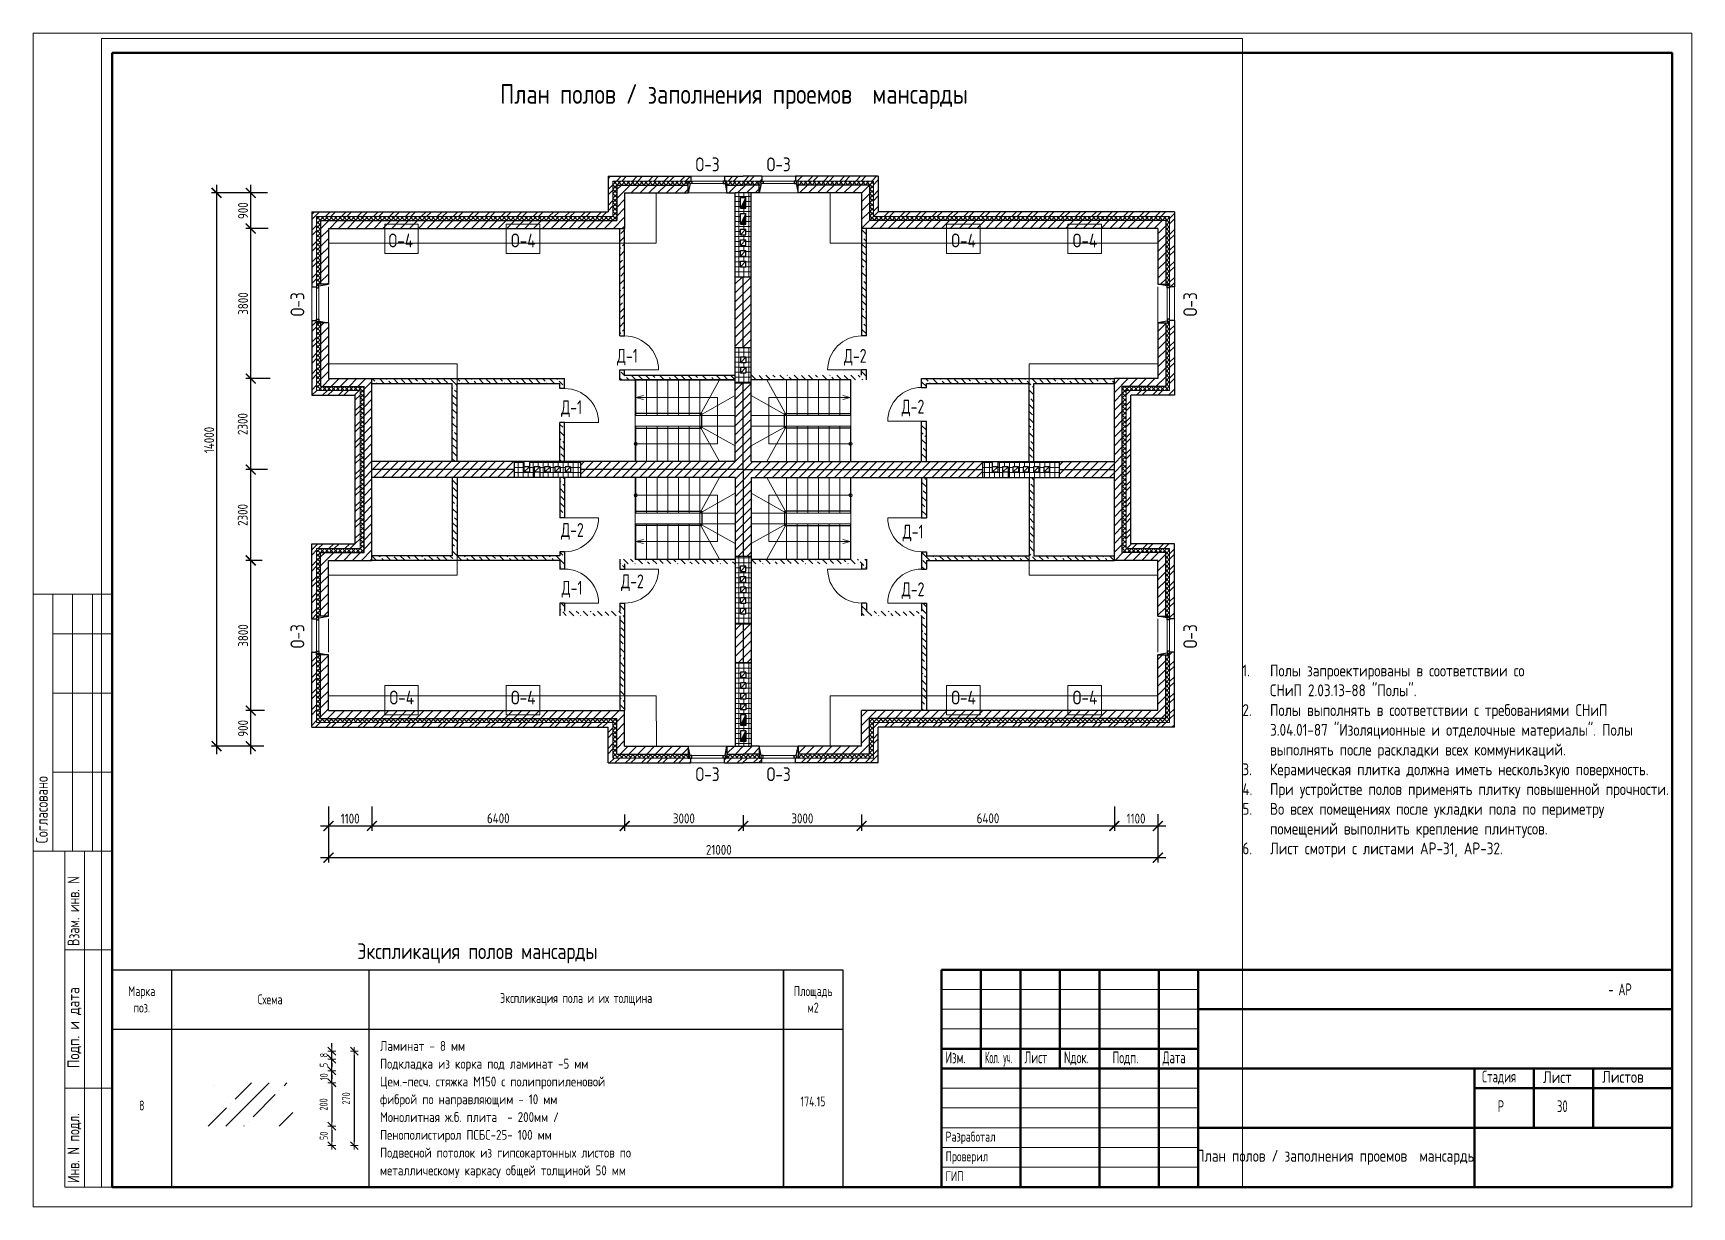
# Paper-space layout 'A30' of a CAD drawing. Header units: millimetres. Extents: x -3 to 417, y -3 to 294.
# The model-space entities are those that its viewports show. They can reach past a viewport. Long polylines and large blocks are cut down to what shows.
import ezdxf
from ezdxf.enums import TextEntityAlignment as Align

# ---------------------------------------------------------------- set-up
doc = ezdxf.new("R2010")
doc.units = ezdxf.units.MM
doc.header["$LTSCALE"] = 100
doc.header["$PDMODE"] = 35
doc.linetypes.add('GOST2.303 4', pattern=[7, 5, -2, 0])
for name, color, linetype, lineweight in [('0.3', 7, 'Continuous', 30), ('0.5', 7, 'Continuous', 50), ('Примітки 0.09', 200, 'Continuous', 9), ('Розміри 0.09', 5, 'Continuous', 9), ('Тонкі 0.18', 142, 'Continuous', 18), ('Штрихові 0.18', 7, 'GOST2.303 4', 18), ('Штрихування 0.09', 253, 'Continuous', 9)]:
    doc.layers.add(name, color=color, linetype=linetype, lineweight=lineweight)
doc.layers.add('ViewPorts', color=240, linetype='Continuous', plot=False)
doc.styles.add('GOST 2.304', font='CS_Gost2304.shx')
doc.styles.add('SPDS', font='SPDS.shx', dxfattribs={"width": 0.9})
doc.dimstyles.new('10_ Разм.цепочки_c выноск', dxfattribs={"dimscale": 100, "dimtxt": 2, "dimasz": 1, "dimexe": 2, "dimexo": 2, "dimgap": 1, "dimtad": 1, "dimdec": 0, "dimlfac": 0.1, "dimzin": 0, "dimdsep": 46, "dimtxsty": 'SPDS', "dimblk": 'dblk_0', "dimcen": 2, "dimdle": 1.5, "dimse1": 1, "dimse2": 1, "dimadec": 0, "dimazin": 0, "dimtfac": 1, "dimtdec": 0, "dimtix": 1, "dimtmove": 1, "dimatfit": 3, "dimfxl": 0, "dimtolj": 1, "dimtzin": 0, "dimarcsym": 0})
doc.dimstyles.new('SPDS', dxfattribs={"dimscale": 100, "dimtxt": 2.5, "dimasz": 2.5, "dimexe": 1.25, "dimexo": 0.625, "dimtad": 1, "dimrnd": 0.001, "dimtxsty": 'GOST 2.304', "dimblk": 'ARCHTICK', "dimcen": 2.5, "dimdle": 2, "dimadec": 0, "dimazin": 2, "dimtfac": 0.75, "dimtmove": 1, "dimatfit": 3, "dimfxl": 0, "dimtolj": 1, "dimarcsym": 0})
pattern_1 = [(45, (-1000, -118800), (-112.2532, 112.2532), [])]
pattern_2 = [(45, (-1000, -118800), (-56.1266, 56.1266), []), (135, (-1000, -118800), (-56.1266, -56.1266), [])]
pattern_3 = [(45, (-1000, -118800), (-202.05576, 202.05576), []), (45, (-865.3, -118800), (-202.05576, 202.05576), [])]
pattern_4 = [(135, (-1000, -118800), (-179.60512, -179.60512), []), (135, (-1000, -118620.4), (-179.60512, -179.60512), [127, -63.5])]
pattern_5 = [(135, (-1200, -118800), (-179.60512, -179.60512), []), (135, (-1200, -118620.4), (-179.60512, -179.60512), [127, -63.5])]
pattern_6 = [(0, (-1000, -118800), (0, 127), []), (90, (-1000, -118800), (-127, 8e-15), [])]

psp = doc.layouts.new('A30')

# ---------------------------------------------------------------- texts
at = {"layer": 'Примітки 0.09', "style": 'SPDS', "width": 0.805546}
psp.add_text('30', height=3, dxfattribs=at).set_placement((382.84, 20.77))
at = {"layer": 'Примітки 0.09', "ltscale": 1000000.0, "insert": (303.18, 134.02), "char_height": 3, "width": 104.7386, "attachment_point": 1, "style": 'SPDS'}
psp.add_mtext('\\pi-6.9999,l6.9999,t6.9999,96;{\\Fcs_gost2304|c204;\\W1;1.^IПолы запроектированы в соответствии со \\Fcs_gost2304|c0;^I\\P\\pi0,t6.9999;\\Fcs_gost2304|c204;СНиП 2.03.13-88 "Полы".\\P\\pi-6.9999;2.^IПолы выполнять в соответствии с требованиями СНиП 3.04.01-87 "Изоляционные и отделочные материалы". Полы выполнять после раскладки всех коммуникаций.\\P3.^IКерамическая плитка должна иметь нескользкую поверхность.\\P4.^IПри устройстве полов применять плитку повышенной прочности.\\Fcs_gost2304|c0;\\P\\Fcs_gost2304|c204;5.^IВо всех помещениях после укладки пола по периметру помещений выполнить крепление плинтусов.\\Fcs_gost2304|c0;\\P\\Fcs_gost2304|c204;6.^IЛист смотри с листами \\C3;АР-\\Fcs_gost2304|c0;31\\Fcs_gost2304|c204;, АР-32\\Fcs_gost2304|c0;\\C256;.}', dxfattribs=at)
at = {"layer": 'Примітки 0.09', "color": 7, "insert": (326.98, 9.33), "char_height": 3, "width": 70, "attachment_point": 5, "style": 'SPDS'}
psp.add_mtext('{\\W1;\\C256;План полов / заполнения проемов  мансарды }', dxfattribs=at)

msp = doc.modelspace()

# ---------------------------------------------------------------- texts
at = {"layer": 'Примітки 0.09', "style": 'SPDS'}
for s, height, p in [('План полов / заполнения проемов  мансарды ', 500, (84480.507, -268856.241)), ('О-3', 350, (83682.301, -270563.565)), ('О-3', 350, (85482.29, -270563.565)), ('О-4', 350, (75914.929, -272488.431)), ('О-4', 350, (79014.182, -272488.431)), ('О-4', 350, (90164.252, -272488.431)), ('О-4', 350, (93239.211, -272488.431)), ('О-4', 350, (75939.223, -284055.003)), ('О-4', 350, (79014.182, -284055.003)), ('О-4', 350, (90164.252, -284055.003)), ('О-4', 350, (93239.211, -284055.003)), ('О-3', 350, (83682.301, -285994.238)), ('О-3', 350, (85482.29, -285994.238)), ('Экспликация полов мансарды', 400, (77854.617, -290497.831))]:
    msp.add_text(s, height=height, dxfattribs=at).set_placement(p, align=Align.CENTER)
for p in [(73470.591, -273928.65), (96078.531, -273928.65), (73470.591, -282328.65), (96078.531, -282328.65)]:
    msp.add_text('О-3', height=350, rotation=90, dxfattribs=at).set_placement(p, align=Align.CENTER)
at = {"layer": 'Примітки 0.09', "style": 'SPDS', "width": 0.9}
for s, p in [('Д-1', (81651.723, -275405.892)), ('Д-2', (87420.399, -275408.878)), ('Д-1', (80237.905, -276709.876)), ('Д-2', (88882.77, -276694.131)), ('Д-2', (80259.536, -279814.278)), ('Д-1', (88885.881, -279855.636)), ('Д-1', (80250.003, -281276.672)), ('Д-2', (81779.538, -281114.278)), ('Д-2', (88885.881, -281314.544))]:
    msp.add_text(s, height=350, dxfattribs=at).set_placement(p, align=Align.CENTER)
at = {"layer": 'Примітки 0.09', "style": 'GOST 2.304'}
for s, p in [('Ламинат - 8 мм', (75388.605, -292820.927)), ('Подкладка из корка под ламинат -5 мм', (75388.605, -293270.927)), ('Цем.-песч. стяжка М150 с полипропиленовой', (75388.605, -293720.927)), ('фиброй по направляющим - 10 мм', (75388.605, -294170.927)), ('Монолитная ж.б. плита  - 200мм /', (75388.605, -294620.927)), ('Пенополистирол ПСБС-25- 100 мм', (75388.605, -295070.927)), ('Подвесной потолок из гипсокартонных листов по', (75388.605, -295520.927)), ('металлическому каркасу общей толщиной 50 мм', (75388.605, -295970.927))]:
    msp.add_text(s, height=250, dxfattribs=at).set_placement(p)
at = {"layer": 'Примітки 0.09', "style": 'SPDS', "width": 0.9}
for s, p in [('174.15', (86350.682, -294100.438)), ('8', (69354.617, -294202.739))]:
    msp.add_text(s, height=250, dxfattribs=at).set_placement(p, align=Align.MIDDLE_CENTER)
at = {"layer": 'Примітки 0.09', "char_height": 250, "attachment_point": 5, "style": 'SPDS'}
for s, insert, width in [('Марка\\Pпоз.', (69354.617, -291517.475), 1500), ('Схема', (72604.617, -291517.475), 5000), ('Экспликация пола и их толщина', (80354.617, -291517.475), 10500), ('Площадь\\Pм2', (86354.617, -291517.475), 1500)]:
    msp.add_mtext(s, dxfattribs=dict(at, insert=insert, width=width))

# ---------------------------------------------------------------- blocks, each defined once
blk = doc.blocks.new('A$C1BD929A5')
at = {"layer": 'Тонкі 0.18', "color": 0, "extrusion": (1, 0, 0)}
for points, elevation in [([(8500, 0), (15000, 0)], -2000), ([(14000, 0), (15000, 0)], -1500), ([(14000, 0), (15000, 0)], -1000), ([(14000, 0), (15000, 0)], -500), ([(12500, 0), (14000, 0)], -1500), ([(12500, 0), (14000, 0)], -1000), ([(12500, 0), (14000, 0)], -500), ([(10500, 0), (12500, 0)], -1500), ([(10500, 0), (12500, 0)], -1000), ([(10500, 0), (12500, 0)], -500), ([(8500, 0), (10500, 0)], -1500), ([(8500, 0), (10500, 0)], -1000), ([(8500, 0), (10500, 0)], -500), ([(0, 0), (8500, 0)], -1200), ([(0, 0), (8500, 0)], -700)]:
    blk.add_lwpolyline(points, dxfattribs=dict(at, elevation=elevation))
at = {"layer": 'Тонкі 0.18', "color": 0, "extrusion": (0, 1, 0)}
for points, elevation in [([(2000, 0), (0, 0)], 15000), ([(1500, 0), (1000, 0)], 14000), ([(1000, 0), (500, 0)], 14000), ([(500, 0), (0, 0)], 14000), ([(1500, 0), (1000, 0)], 12500), ([(1000, 0), (500, 0)], 12500), ([(500, 0), (0, 0)], 12500), ([(1500, 0), (1000, 0)], 10500), ([(1000, 0), (500, 0)], 10500), ([(500, 0), (0, 0)], 10500), ([(2000, 0), (0, 0)], 8500), ([(1200, 0), (0, 0)], 8500), ([(1200, 0), (0, 0)], 6000), ([(1200, 0), (0, 0)], 2500)]:
    blk.add_lwpolyline(points, dxfattribs=dict(at, elevation=elevation))
at = {"layer": 'Тонкі 0.18', "color": 0, "extrusion": (1, 0, 0)}
blk.add_lwpolyline([(0, 0), (8500, 0)], dxfattribs=at)
at = {"layer": 'Тонкі 0.18', "color": 0, "extrusion": (0, 1, 0)}
blk.add_lwpolyline([(1200, 0), (0, 0)], dxfattribs=at)
at = {"layer": 'Тонкі 0.18', "color": 0, "ltscale": 0.01, "style": 'SPDS'}
for s, width, p in [('Согласовано', 0.95, (-1630, 8700)), ('Взам. инв. N', 0.898187, (-830, 6100)), ('Инв. N подл.', 0.909605, (-830, 100))]:
    blk.add_text(s, height=300, rotation=90, dxfattribs=dict(at, width=width)).set_placement(p)
blk.add_text('Подп. и дата', height=300, rotation=90, dxfattribs=at).set_placement((-830, 3010))
blk = doc.blocks.new('A$C2803562B')
at = {"color": 7, "lineweight": 50, "extrusion": (1, 0, 0)}
for points, elevation in [([(5500, 0), (5000, 0)], -17500), ([(5500, 0), (5000, 0)], -16500), ([(5500, 0), (5000, 0)], -15500), ([(5500, 0), (5000, 0)], -14500), ([(5500, 0), (5000, 0)], -13000), ([(5500, 0), (5000, 0)], -12000), ([(5000, 0), (4500, 0)], -17500), ([(5000, 0), (4500, 0)], -16500), ([(5000, 0), (4500, 0)], -15500), ([(5000, 0), (4500, 0)], -14500), ([(5000, 0), (4500, 0)], -13000), ([(5000, 0), (4500, 0)], -12000), ([(4500, 0), (4000, 0)], -17500), ([(4500, 0), (4000, 0)], -16500), ([(4500, 0), (4000, 0)], -15500), ([(4500, 0), (4000, 0)], -14500), ([(4500, 0), (4000, 0)], -13000), ([(4500, 0), (4000, 0)], -12000), ([(4000, 0), (3500, 0)], -17500), ([(4000, 0), (3500, 0)], -16500), ([(4000, 0), (3500, 0)], -15500), ([(4000, 0), (3500, 0)], -14500), ([(4000, 0), (3500, 0)], -13000), ([(4000, 0), (3500, 0)], -12000), ([(3500, 0), (3000, 0)], -17500), ([(3500, 0), (3000, 0)], -16500), ([(3500, 0), (3000, 0)], -15500), ([(3500, 0), (3000, 0)], -14500), ([(3500, 0), (3000, 0)], -13000), ([(3500, 0), (3000, 0)], -12000), ([(3000, 0), (2500, 0)], -16500), ([(3000, 0), (2500, 0)], -14500), ([(3000, 0), (2500, 0)], -13000), ([(3000, 0), (2500, 0)], -12000), ([(3000, 0), (2500, 0)], -5000), ([(3000, 0), (2500, 0)], -3500), ([(3000, 0), (2500, 0)], -2000), ([(2500, 0), (2000, 0)], -16500), ([(2500, 0), (2000, 0)], -14500), ([(2500, 0), (2000, 0)], -13000), ([(2500, 0), (2000, 0)], -12000), ([(2500, 0), (2000, 0)], -5000), ([(2500, 0), (2000, 0)], -3500), ([(2500, 0), (2000, 0)], -2000), ([(2000, 0), (1500, 0)], -16500), ([(2000, 0), (1500, 0)], -14500), ([(2000, 0), (1500, 0)], -13000), ([(2000, 0), (1500, 0)], -12000), ([(2000, 0), (1500, 0)], -5000), ([(2000, 0), (1500, 0)], -3500), ([(2000, 0), (1500, 0)], -2000), ([(1500, 0), (1000, 0)], -16500), ([(1500, 0), (1000, 0)], -14500), ([(1500, 0), (1000, 0)], -13000), ([(1500, 0), (1000, 0)], -12000), ([(1500, 0), (0, 0)], -5000), ([(1000, 0), (500, 0)], -16500), ([(1000, 0), (500, 0)], -14500), ([(1000, 0), (500, 0)], -13000), ([(1000, 0), (500, 0)], -12000), ([(500, 0), (0, 0)], -16500), ([(500, 0), (0, 0)], -14500), ([(500, 0), (0, 0)], -13000), ([(500, 0), (0, 0)], -12000)]:
    blk.add_lwpolyline(points, dxfattribs=dict(at, elevation=elevation))
at = {"color": 7, "extrusion": (0, 1, 0)}
for points, elevation in [([(18500, 0), (17500, 0)], 5000), ([(17500, 0), (16500, 0)], 5000), ([(16500, 0), (15500, 0)], 5000), ([(15500, 0), (14500, 0)], 5000), ([(14500, 0), (13000, 0)], 5000), ([(13000, 0), (12000, 0)], 5000), ([(18500, 0), (17500, 0)], 4500), ([(17500, 0), (16500, 0)], 4500), ([(16500, 0), (15500, 0)], 4500), ([(15500, 0), (14500, 0)], 4500), ([(14500, 0), (13000, 0)], 4500), ([(13000, 0), (12000, 0)], 4500), ([(18500, 0), (17500, 0)], 4000), ([(17500, 0), (16500, 0)], 4000), ([(16500, 0), (15500, 0)], 4000), ([(15500, 0), (14500, 0)], 4000), ([(14500, 0), (13000, 0)], 4000), ([(13000, 0), (12000, 0)], 4000), ([(18500, 0), (17500, 0)], 2500), ([(17500, 0), (16500, 0)], 2500), ([(16500, 0), (15500, 0)], 2500), ([(15500, 0), (14500, 0)], 2500), ([(14500, 0), (13000, 0)], 2500), ([(13000, 0), (12000, 0)], 2500), ([(18500, 0), (17500, 0)], 2000), ([(17500, 0), (16500, 0)], 2000), ([(16500, 0), (15500, 0)], 2000), ([(15500, 0), (14500, 0)], 2000), ([(14500, 0), (13000, 0)], 2000), ([(13000, 0), (12000, 0)], 2000), ([(18500, 0), (17500, 0)], 1500), ([(17500, 0), (16500, 0)], 1500), ([(16500, 0), (15500, 0)], 1500), ([(15500, 0), (14500, 0)], 1500), ([(14500, 0), (13000, 0)], 1500), ([(13000, 0), (12000, 0)], 1500), ([(18500, 0), (17500, 0)], 1000), ([(17500, 0), (16500, 0)], 1000), ([(16500, 0), (15500, 0)], 1000), ([(15500, 0), (14500, 0)], 1000), ([(14500, 0), (13000, 0)], 1000), ([(13000, 0), (12000, 0)], 1000), ([(18500, 0), (17500, 0)], 500), ([(17500, 0), (16500, 0)], 500), ([(16500, 0), (15500, 0)], 500), ([(15500, 0), (14500, 0)], 500), ([(14500, 0), (13000, 0)], 500), ([(13000, 0), (12000, 0)], 500)]:
    blk.add_lwpolyline(points, dxfattribs=dict(at, elevation=elevation))
at = {"color": 7, "lineweight": 50, "extrusion": (0, 1, 0)}
for points, elevation in [([(12000, 0), (5000, 0)], 4500), ([(5000, 0), (3500, 0)], 4500), ([(3500, 0), (2000, 0)], 4500), ([(2000, 0), (0, 0)], 4500), ([(18500, 0), (17500, 0)], 3500), ([(17500, 0), (16500, 0)], 3500), ([(16500, 0), (15500, 0)], 3500), ([(15500, 0), (14500, 0)], 3500), ([(14500, 0), (13000, 0)], 3500), ([(13000, 0), (12000, 0)], 3500), ([(18500, 0), (17500, 0)], 3000), ([(17500, 0), (16500, 0)], 3000), ([(16500, 0), (15500, 0)], 3000), ([(15500, 0), (14500, 0)], 3000), ([(14500, 0), (13000, 0)], 3000), ([(13000, 0), (12000, 0)], 3000), ([(12000, 0), (5000, 0)], 3000), ([(5000, 0), (3500, 0)], 3000), ([(3500, 0), (2000, 0)], 3000), ([(2000, 0), (0, 0)], 3000), ([(5000, 0), (3500, 0)], 2500), ([(3500, 0), (2000, 0)], 2500), ([(2000, 0), (0, 0)], 2500), ([(12000, 0), (5000, 0)], 1500), ([(5000, 0), (3500, 0)], 1500), ([(3500, 0), (2000, 0)], 1500), ([(2000, 0), (0, 0)], 1500)]:
    blk.add_lwpolyline(points, dxfattribs=dict(at, elevation=elevation))
at = {"extrusion": (0, 1, 0)}
blk.add_lwpolyline([(18500, 0), (0, 0)], dxfattribs=at)
at = {"layer": '0.5', "color": 0, "extrusion": (1, 0, 0), "elevation": -18500}
blk.add_lwpolyline([(5500, 0), (0, 0)], dxfattribs=at)
at = {"layer": '0.5', "color": 0, "extrusion": (0, 1, 0), "elevation": 5500}
blk.add_lwpolyline([(18500, 0), (0, 0)], dxfattribs=at)
at = {"layer": '0.5', "color": 0, "extrusion": (1, 0, 0)}
blk.add_lwpolyline([(5500, 0), (0, 0)], dxfattribs=at)
at = {"layer": '0.5', "color": 0, "extrusion": (0, 1, 0)}
blk.add_lwpolyline([(18500, 0), (0, 0)], dxfattribs=at)
at = {"color": 7, "style": 'SPDS'}
for s, height, width, p in [('- АР', 300, 0.805546, (-1613, 4850)), ('Изм.', 300, 0.8, (-18400, 3130)), ('Кол. уч.', 300, 0.6, (-17400, 3130)), ('Лист', 300, 0.8, (-16400, 3130)), ('Nдок.', 300, 0.8, (-15400, 3130)), ('Подп.', 300, 0.8, (-14169, 3130)), ('Дата', 300, 0.8, (-12900, 3130)), ('Стадия', 300, 0.805546, (-4811, 2646)), ('Р', 300, 0.805546, (-4415, 1895)), ('Разработал', 250, 0.9, (-18396, 1150)), ('Проверил', 250, 0.9, (-18396, 650)), ('ГИП', 250, 0.9, (-18396, 150))]:
    blk.add_text(s, height=height, dxfattribs=dict(at, width=width)).set_placement(p)
for s, p in [('Лист', (-3269, 2630)), ('Листов', (-1769, 2638))]:
    blk.add_text(s, height=300, dxfattribs=at).set_placement(p)
blk = doc.blocks.new('A$C6F060024')
for points in [[(70, 6880), (-70, 6610), (70, 6610)], [(70, 6480), (-70, 6210), (70, 6210)], [(70, -6210), (-70, -6480), (70, -6480)], [(70, -6610), (-70, -6880), (70, -6880)]]:
    blk.add_hatch(color=256).paths.add_polyline_path(points)
at = {"layer": '0.3'}
for points in [[(-70, 6610), (-70, 6880), (70, 6880), (-70, 6610), (70, 6610), (70, 6880)], [(-70, 6210), (-70, 6480), (70, 6480), (-70, 6210), (70, 6210), (70, 6480)], [(-70, 5940), (-70, 6080), (70, 6080), (-70, 5940), (70, 5940), (70, 6080)], [(-70, 5670), (-70, 5810), (70, 5810), (-70, 5670), (70, 5670), (70, 5810)], [(-70, 5400), (-70, 5540), (70, 5540), (-70, 5400), (70, 5400), (70, 5540)], [(-70, 5130), (-70, 5270), (70, 5270), (-70, 5130), (70, 5130), (70, 5270)], [(70, 2840), (70, 2700), (-70, 2700), (70, 2840), (-70, 2840), (-70, 2700)], [(70, 2580), (70, 2440), (-70, 2440), (70, 2580), (-70, 2580), (-70, 2440)], [(-5410, 70), (-5410, -70), (-5550, -70), (-5410, 70), (-5550, 70), (-5550, -70)], [(-5410, 70), (-5410, -70), (-5550, -70), (-5410, 70), (-5550, 70), (-5550, -70)], [(-5150, 70), (-5150, -70), (-5290, -70), (-5150, 70), (-5290, 70), (-5290, -70)], [(-5150, 70), (-5150, -70), (-5290, -70), (-5150, 70), (-5290, 70), (-5290, -70)], [(-4890, 70), (-4890, -70), (-5030, -70), (-4890, 70), (-5030, 70), (-5030, -70)], [(-4890, 70), (-4890, -70), (-5030, -70), (-4890, 70), (-5030, 70), (-5030, -70)], [(-4630, 70), (-4630, -70), (-4770, -70), (-4630, 70), (-4770, 70), (-4770, -70)], [(-4630, 70), (-4630, -70), (-4770, -70), (-4630, 70), (-4770, 70), (-4770, -70)], [(-4370, 70), (-4370, -70), (-4510, -70), (-4370, 70), (-4510, 70), (-4510, -70)], [(-4370, 70), (-4370, -70), (-4510, -70), (-4370, 70), (-4510, 70), (-4510, -70)], [(6450, 70), (6450, -70), (6310, -70), (6450, 70), (6310, 70), (6310, -70)], [(6710, 70), (6710, -70), (6570, -70), (6710, 70), (6570, 70), (6570, -70)], [(6710, 70), (6710, -70), (6570, -70), (6710, 70), (6570, 70), (6570, -70)], [(6970, 70), (6970, -70), (6830, -70), (6970, 70), (6830, 70), (6830, -70)], [(7230, 70), (7230, -70), (7090, -70), (7230, 70), (7090, 70), (7090, -70)], [(7490, 70), (7490, -70), (7350, -70), (7490, 70), (7350, 70), (7350, -70)], [(7750, 70), (7750, -70), (7610, -70), (7750, 70), (7610, 70), (7610, -70)], [(-70, -2580), (-70, -2440), (70, -2440), (-70, -2580), (70, -2580), (70, -2440)], [(-70, -2850), (-70, -2710), (70, -2710), (-70, -2850), (70, -2850), (70, -2710)], [(70, -2980), (70, -3120), (-70, -3120), (70, -2980), (-70, -2980), (-70, -3120)], [(-70, -3380), (-70, -3240), (70, -3240), (-70, -3380), (70, -3380), (70, -3240)], [(-70, -3650), (-70, -3510), (70, -3510), (-70, -3650), (70, -3650), (70, -3510)], [(70, -5130), (70, -5270), (-70, -5270), (70, -5130), (-70, -5130), (-70, -5270)], [(70, -5400), (70, -5540), (-70, -5540), (70, -5400), (-70, -5400), (-70, -5540)], [(70, -5670), (70, -5810), (-70, -5810), (70, -5670), (-70, -5670), (-70, -5810)], [(70, -5940), (70, -6080), (-70, -6080), (70, -5940), (-70, -5940), (-70, -6080)], [(70, -6210), (70, -6480), (-70, -6480), (70, -6210), (-70, -6210), (-70, -6480)], [(70, -6610), (70, -6880), (-70, -6880), (70, -6610), (-70, -6610), (-70, -6880)]]:
    blk.add_lwpolyline(points, dxfattribs=at)
blk = doc.blocks.new('_ArchTick')
at = {"color": 0, "linetype": 'ByBlock', "const_width": 0.15}
blk.add_lwpolyline([(-0.5, -0.5), (0.5, 0.5)], dxfattribs=at)
blk = doc.blocks.new('*D365')
at = {"layer": 'Defpoints', "color": 0, "transparency": 16777216}
for p in [(74082, -286574), (75182, -286574), (75182, -287130)]:
    blk.add_point(p, dxfattribs=at)
at = {"layer": 'Розміри 0.09', "color": 0, "lineweight": -2, "transparency": 16777216}
for p, q in [((74082, -286637), (74082, -287255)), ((75182, -286637), (75182, -287255)), ((73882, -287130), (75382, -287130))]:
    blk.add_line(p, q, dxfattribs=at)
at = {"layer": 'Розміри 0.09', "color": 0, "lineweight": -2, "transparency": 16777216, "xscale": 250, "yscale": 250, "zscale": 250, "rotation": 180}
blk.add_blockref('_ArchTick', (74082, -287130), dxfattribs=at)
at = {"layer": 'Розміри 0.09', "color": 0, "lineweight": -2, "transparency": 16777216, "xscale": 250, "yscale": 250, "zscale": 250}
blk.add_blockref('_ArchTick', (75182, -287130), dxfattribs=at)
at = {"layer": 'Розміри 0.09', "color": 0, "transparency": 16777216, "insert": (74632, -286943), "char_height": 250, "attachment_point": 5, "style": 'GOST 2.304'}
blk.add_mtext('\\A1;1100', dxfattribs=at)
blk = doc.blocks.new('*D366')
at = {"layer": 'Defpoints', "color": 0, "transparency": 16777216}
for p in [(75182, -286574), (81582, -286774), (81582, -287130)]:
    blk.add_point(p, dxfattribs=at)
at = {"layer": 'Розміри 0.09', "color": 0, "lineweight": -2, "transparency": 16777216}
for p, q in [((75182, -286637), (75182, -287255)), ((81582, -286836), (81582, -287255)), ((74982, -287130), (81782, -287130))]:
    blk.add_line(p, q, dxfattribs=at)
at = {"layer": 'Розміри 0.09', "color": 0, "lineweight": -2, "transparency": 16777216, "xscale": 250, "yscale": 250, "zscale": 250, "rotation": 180}
blk.add_blockref('_ArchTick', (75182, -287130), dxfattribs=at)
at = {"layer": 'Розміри 0.09', "color": 0, "lineweight": -2, "transparency": 16777216, "xscale": 250, "yscale": 250, "zscale": 250}
blk.add_blockref('_ArchTick', (81582, -287130), dxfattribs=at)
at = {"layer": 'Розміри 0.09', "color": 0, "transparency": 16777216, "insert": (78382, -286936), "char_height": 250, "attachment_point": 5, "style": 'GOST 2.304'}
blk.add_mtext('\\A1;6400', dxfattribs=at)
blk = doc.blocks.new('*D367')
at = {"layer": 'Defpoints', "color": 0, "transparency": 16777216}
for p in [(81582, -286774), (84582, -286793), (84582, -287130)]:
    blk.add_point(p, dxfattribs=at)
at = {"layer": 'Розміри 0.09', "color": 0, "lineweight": -2, "transparency": 16777216}
for p, q in [((81582, -286836), (81582, -287255)), ((84582, -286855), (84582, -287255)), ((81382, -287130), (84782, -287130))]:
    blk.add_line(p, q, dxfattribs=at)
at = {"layer": 'Розміри 0.09', "color": 0, "lineweight": -2, "transparency": 16777216, "xscale": 250, "yscale": 250, "zscale": 250, "rotation": 180}
blk.add_blockref('_ArchTick', (81582, -287130), dxfattribs=at)
at = {"layer": 'Розміри 0.09', "color": 0, "lineweight": -2, "transparency": 16777216, "xscale": 250, "yscale": 250, "zscale": 250}
blk.add_blockref('_ArchTick', (84582, -287130), dxfattribs=at)
at = {"layer": 'Розміри 0.09', "color": 0, "transparency": 16777216, "insert": (83082, -286938), "char_height": 250, "attachment_point": 5, "style": 'GOST 2.304'}
blk.add_mtext('\\A1;3000', dxfattribs=at)
blk = doc.blocks.new('*D368')
at = {"layer": 'Defpoints', "color": 0, "transparency": 16777216}
for p in [(84582, -286793), (87582, -286774), (87582, -287130)]:
    blk.add_point(p, dxfattribs=at)
at = {"layer": 'Розміри 0.09', "color": 0, "lineweight": -2, "transparency": 16777216}
for p, q in [((84582, -286855), (84582, -287255)), ((87582, -286836), (87582, -287255)), ((84382, -287130), (87782, -287130))]:
    blk.add_line(p, q, dxfattribs=at)
at = {"layer": 'Розміри 0.09', "color": 0, "lineweight": -2, "transparency": 16777216, "xscale": 250, "yscale": 250, "zscale": 250, "rotation": 180}
blk.add_blockref('_ArchTick', (84582, -287130), dxfattribs=at)
at = {"layer": 'Розміри 0.09', "color": 0, "lineweight": -2, "transparency": 16777216, "xscale": 250, "yscale": 250, "zscale": 250}
blk.add_blockref('_ArchTick', (87582, -287130), dxfattribs=at)
at = {"layer": 'Розміри 0.09', "color": 0, "transparency": 16777216, "insert": (86082, -286938), "char_height": 250, "attachment_point": 5, "style": 'GOST 2.304'}
blk.add_mtext('\\A1;3000', dxfattribs=at)
blk = doc.blocks.new('*D369')
at = {"layer": 'Defpoints', "color": 0, "transparency": 16777216}
for p in [(87582, -286774), (93982, -286574), (93982, -287130)]:
    blk.add_point(p, dxfattribs=at)
at = {"layer": 'Розміри 0.09', "color": 0, "lineweight": -2, "transparency": 16777216}
for p, q in [((87582, -286836), (87582, -287255)), ((93982, -286637), (93982, -287255)), ((87382, -287130), (94182, -287130))]:
    blk.add_line(p, q, dxfattribs=at)
at = {"layer": 'Розміри 0.09', "color": 0, "lineweight": -2, "transparency": 16777216, "xscale": 250, "yscale": 250, "zscale": 250, "rotation": 180}
blk.add_blockref('_ArchTick', (87582, -287130), dxfattribs=at)
at = {"layer": 'Розміри 0.09', "color": 0, "lineweight": -2, "transparency": 16777216, "xscale": 250, "yscale": 250, "zscale": 250}
blk.add_blockref('_ArchTick', (93982, -287130), dxfattribs=at)
at = {"layer": 'Розміри 0.09', "color": 0, "transparency": 16777216, "insert": (90782, -286936), "char_height": 250, "attachment_point": 5, "style": 'GOST 2.304'}
blk.add_mtext('\\A1;6400', dxfattribs=at)
blk = doc.blocks.new('*D370')
at = {"layer": 'Defpoints', "color": 0, "transparency": 16777216}
for p in [(93982, -286574), (95082, -286766), (95082, -287130)]:
    blk.add_point(p, dxfattribs=at)
at = {"layer": 'Розміри 0.09', "color": 0, "lineweight": -2, "transparency": 16777216}
for p, q in [((93982, -286637), (93982, -287255)), ((95082, -286828), (95082, -287255)), ((93782, -287130), (95282, -287130))]:
    blk.add_line(p, q, dxfattribs=at)
at = {"layer": 'Розміри 0.09', "color": 0, "lineweight": -2, "transparency": 16777216, "xscale": 250, "yscale": 250, "zscale": 250, "rotation": 180}
blk.add_blockref('_ArchTick', (93982, -287130), dxfattribs=at)
at = {"layer": 'Розміри 0.09', "color": 0, "lineweight": -2, "transparency": 16777216, "xscale": 250, "yscale": 250, "zscale": 250}
blk.add_blockref('_ArchTick', (95082, -287130), dxfattribs=at)
at = {"layer": 'Розміри 0.09', "color": 0, "transparency": 16777216, "insert": (94532, -286943), "char_height": 250, "attachment_point": 5, "style": 'GOST 2.304'}
blk.add_mtext('\\A1;1100', dxfattribs=at)
blk = doc.blocks.new('*D371')
at = {"layer": 'Defpoints', "color": 0, "transparency": 16777216}
for p in [(74082, -287130), (95082, -287130), (95082, -287930)]:
    blk.add_point(p, dxfattribs=at)
at = {"layer": 'Розміри 0.09', "color": 0, "lineweight": -2, "transparency": 16777216}
for p, q in [((74082, -287193), (74082, -288055)), ((95082, -287193), (95082, -288055)), ((73882, -287930), (95282, -287930))]:
    blk.add_line(p, q, dxfattribs=at)
at = {"layer": 'Розміри 0.09', "color": 0, "lineweight": -2, "transparency": 16777216, "xscale": 250, "yscale": 250, "zscale": 250, "rotation": 180}
blk.add_blockref('_ArchTick', (74082, -287930), dxfattribs=at)
at = {"layer": 'Розміри 0.09', "color": 0, "lineweight": -2, "transparency": 16777216, "xscale": 250, "yscale": 250, "zscale": 250}
blk.add_blockref('_ArchTick', (95082, -287930), dxfattribs=at)
at = {"layer": 'Розміри 0.09', "color": 0, "transparency": 16777216, "insert": (83966, -287733), "char_height": 250, "attachment_point": 5, "style": 'GOST 2.304'}
blk.add_mtext('\\A1;21000', dxfattribs=at)
blk = doc.blocks.new('*D372')
at = {"layer": 'Defpoints', "color": 0, "transparency": 16777216}
for p in [(72114, -284210), (72528, -284210), (72509, -285110)]:
    blk.add_point(p, dxfattribs=at)
at = {"layer": 'Розміри 0.09', "color": 0, "lineweight": -2, "transparency": 16777216}
for p, q in [((72465, -284210), (71989, -284210)), ((72114, -285310), (72114, -284010)), ((72447, -285110), (71989, -285110))]:
    blk.add_line(p, q, dxfattribs=at)
at = {"layer": 'Розміри 0.09', "color": 0, "lineweight": -2, "transparency": 16777216, "xscale": 250, "yscale": 250, "zscale": 250}
for p, rotation in [((72114, -284210), 90), ((72114, -285110), 270)]:
    blk.add_blockref('_ArchTick', p, dxfattribs=dict(at, rotation=rotation))
at = {"layer": 'Розміри 0.09', "color": 0, "transparency": 16777216, "insert": (71919, -284660), "char_height": 250, "attachment_point": 5, "rotation": 90, "style": 'GOST 2.304'}
blk.add_mtext('\\A1;900', dxfattribs=at)
blk = doc.blocks.new('*D373')
at = {"layer": 'Defpoints', "color": 0, "transparency": 16777216}
for p in [(72114, -280410), (72468, -280410), (72528, -284210)]:
    blk.add_point(p, dxfattribs=at)
at = {"layer": 'Розміри 0.09', "color": 0, "lineweight": -2, "transparency": 16777216}
for p, q in [((72405, -280410), (71989, -280410)), ((72114, -284410), (72114, -280210)), ((72465, -284210), (71989, -284210))]:
    blk.add_line(p, q, dxfattribs=at)
at = {"layer": 'Розміри 0.09', "color": 0, "lineweight": -2, "transparency": 16777216, "xscale": 250, "yscale": 250, "zscale": 250}
for p, rotation in [((72114, -280410), 90), ((72114, -284210), 270)]:
    blk.add_blockref('_ArchTick', p, dxfattribs=dict(at, rotation=rotation))
at = {"layer": 'Розміри 0.09', "color": 0, "transparency": 16777216, "insert": (71921, -282310), "char_height": 250, "attachment_point": 5, "rotation": 90, "style": 'GOST 2.304'}
blk.add_mtext('\\A1;3800', dxfattribs=at)
blk = doc.blocks.new('*D374')
at = {"layer": 'Defpoints', "color": 0, "transparency": 16777216}
for p in [(72114, -278110), (72604, -278110), (72468, -280410)]:
    blk.add_point(p, dxfattribs=at)
at = {"layer": 'Розміри 0.09', "color": 0, "lineweight": -2, "transparency": 16777216}
for p, q in [((72114, -280610), (72114, -277910)), ((72541, -278110), (71989, -278110)), ((72405, -280410), (71989, -280410))]:
    blk.add_line(p, q, dxfattribs=at)
at = {"layer": 'Розміри 0.09', "color": 0, "lineweight": -2, "transparency": 16777216, "xscale": 250, "yscale": 250, "zscale": 250}
for p, rotation in [((72114, -278110), 90), ((72114, -280410), 270)]:
    blk.add_blockref('_ArchTick', p, dxfattribs=dict(at, rotation=rotation))
at = {"layer": 'Розміри 0.09', "color": 0, "transparency": 16777216, "insert": (71911, -279260), "char_height": 250, "attachment_point": 5, "rotation": 90, "style": 'GOST 2.304'}
blk.add_mtext('\\A1;2300', dxfattribs=at)
blk = doc.blocks.new('*D375')
at = {"layer": 'Defpoints', "color": 0, "transparency": 16777216}
for p in [(72114, -275810), (72665, -275810), (72604, -278110)]:
    blk.add_point(p, dxfattribs=at)
at = {"layer": 'Розміри 0.09', "color": 0, "lineweight": -2, "transparency": 16777216}
for p, q in [((72602, -275810), (71989, -275810)), ((72114, -278310), (72114, -275610)), ((72541, -278110), (71989, -278110))]:
    blk.add_line(p, q, dxfattribs=at)
at = {"layer": 'Розміри 0.09', "color": 0, "lineweight": -2, "transparency": 16777216, "xscale": 250, "yscale": 250, "zscale": 250}
for p, rotation in [((72114, -275810), 90), ((72114, -278110), 270)]:
    blk.add_blockref('_ArchTick', p, dxfattribs=dict(at, rotation=rotation))
at = {"layer": 'Розміри 0.09', "color": 0, "transparency": 16777216, "insert": (71911, -276960), "char_height": 250, "attachment_point": 5, "rotation": 90, "style": 'GOST 2.304'}
blk.add_mtext('\\A1;2300', dxfattribs=at)
blk = doc.blocks.new('*D376')
at = {"layer": 'Defpoints', "color": 0, "transparency": 16777216}
for p in [(72114, -272010), (72621, -272010), (72665, -275810)]:
    blk.add_point(p, dxfattribs=at)
at = {"layer": 'Розміри 0.09', "color": 0, "lineweight": -2, "transparency": 16777216}
for p, q in [((72559, -272010), (71989, -272010)), ((72114, -276010), (72114, -271810)), ((72602, -275810), (71989, -275810))]:
    blk.add_line(p, q, dxfattribs=at)
at = {"layer": 'Розміри 0.09', "color": 0, "lineweight": -2, "transparency": 16777216, "xscale": 250, "yscale": 250, "zscale": 250}
for p, rotation in [((72114, -272010), 90), ((72114, -275810), 270)]:
    blk.add_blockref('_ArchTick', p, dxfattribs=dict(at, rotation=rotation))
at = {"layer": 'Розміри 0.09', "color": 0, "transparency": 16777216, "insert": (71921, -273910), "char_height": 250, "attachment_point": 5, "rotation": 90, "style": 'GOST 2.304'}
blk.add_mtext('\\A1;3800', dxfattribs=at)
blk = doc.blocks.new('*D377')
at = {"layer": 'Defpoints', "color": 0, "transparency": 16777216}
for p in [(72114, -271110), (72599, -271110), (72621, -272010)]:
    blk.add_point(p, dxfattribs=at)
at = {"layer": 'Розміри 0.09', "color": 0, "lineweight": -2, "transparency": 16777216}
for p, q in [((72536, -271110), (71989, -271110)), ((72114, -272210), (72114, -270910)), ((72559, -272010), (71989, -272010))]:
    blk.add_line(p, q, dxfattribs=at)
at = {"layer": 'Розміри 0.09', "color": 0, "lineweight": -2, "transparency": 16777216, "xscale": 250, "yscale": 250, "zscale": 250}
for p, rotation in [((72114, -271110), 90), ((72114, -272010), 270)]:
    blk.add_blockref('_ArchTick', p, dxfattribs=dict(at, rotation=rotation))
at = {"layer": 'Розміри 0.09', "color": 0, "transparency": 16777216, "insert": (71919, -271560), "char_height": 250, "attachment_point": 5, "rotation": 90, "style": 'GOST 2.304'}
blk.add_mtext('\\A1;900', dxfattribs=at)
blk = doc.blocks.new('*D378')
at = {"layer": 'Defpoints', "color": 0, "transparency": 16777216}
for p in [(72114, -271110), (71248, -285110), (72114, -285110)]:
    blk.add_point(p, dxfattribs=at)
at = {"layer": 'Розміри 0.09', "color": 0, "lineweight": -2, "transparency": 16777216}
for p, q in [((72051, -271110), (71123, -271110)), ((71248, -270910), (71248, -285310)), ((72051, -285110), (71123, -285110))]:
    blk.add_line(p, q, dxfattribs=at)
at = {"layer": 'Розміри 0.09', "color": 0, "lineweight": -2, "transparency": 16777216, "xscale": 250, "yscale": 250, "zscale": 250}
for p, rotation in [((71248, -271110), 90), ((71248, -285110), 270)]:
    blk.add_blockref('_ArchTick', p, dxfattribs=dict(at, rotation=rotation))
at = {"layer": 'Розміри 0.09', "color": 0, "transparency": 16777216, "insert": (71061, -277363), "char_height": 250, "attachment_point": 5, "rotation": 90, "style": 'GOST 2.304'}
blk.add_mtext('\\A1;14000', dxfattribs=at)
blk = doc.blocks.new('dblk_0')
at = {"color": 0, "linetype": 'ByBlock'}
for p, q in [((1, 1), (-1, -1)), ((-1, 0), (1, 0)), ((0, 1), (0, -1))]:
    blk.add_line(p, q, dxfattribs=at)
blk = doc.blocks.new('*D498')
at = {"layer": 'Defpoints', "color": 0, "ltscale": 100, "transparency": 16777216}
for p in [(73538, -293628), (73538, -294723), (74167, -294723)]:
    blk.add_point(p, dxfattribs=at)
at = {"layer": 'Розміри 0.09', "color": 0, "lineweight": -2, "ltscale": 100, "transparency": 16777216}
blk.add_line((74167, -293728), (74167, -294623), dxfattribs=at)
at = {"layer": 'Розміри 0.09', "color": 0, "lineweight": -2, "ltscale": 100, "transparency": 16777216, "xscale": 100, "yscale": 100, "zscale": 100}
for p, rotation in [((74167, -293628), 90), ((74167, -294723), 270)]:
    blk.add_blockref('dblk_0', p, dxfattribs=dict(at, rotation=rotation))
at = {"layer": 'Розміри 0.09', "color": 0, "ltscale": 100, "transparency": 16777216, "insert": (73959, -294176), "char_height": 200, "attachment_point": 5, "rotation": 90, "style": 'SPDS'}
blk.add_mtext('\\A1;200', dxfattribs=at)
blk = doc.blocks.new('*D499')
at = {"layer": 'Defpoints', "color": 0, "ltscale": 100, "transparency": 16777216}
for p in [(73538, -293028), (74167, -293028), (73538, -293328)]:
    blk.add_point(p, dxfattribs=at)
at = {"layer": 'Розміри 0.09', "color": 0, "lineweight": -2, "ltscale": 100, "transparency": 16777216}
for p, q in [((74167, -292928), (74167, -292828)), ((74167, -293328), (74167, -293028)), ((74167, -293428), (74167, -293528))]:
    blk.add_line(p, q, dxfattribs=at)
at = {"layer": 'Розміри 0.09', "color": 0, "lineweight": -2, "ltscale": 100, "transparency": 16777216, "xscale": 100, "yscale": 100, "zscale": 100}
for p, rotation in [((74167, -293028), 270), ((74167, -293328), 90)]:
    blk.add_blockref('dblk_0', p, dxfattribs=dict(at, rotation=rotation))
at = {"layer": 'Розміри 0.09', "color": 0, "ltscale": 100, "transparency": 16777216, "insert": (73963, -293178), "char_height": 200, "attachment_point": 5, "rotation": 90, "style": 'SPDS'}
blk.add_mtext('\\A1;5', dxfattribs=at)
blk = doc.blocks.new('*D500')
at = {"layer": 'Defpoints', "color": 0, "ltscale": 100, "transparency": 16777216}
for p in [(73538, -292828), (73538, -293028), (74167, -292828)]:
    blk.add_point(p, dxfattribs=at)
at = {"layer": 'Розміри 0.09', "color": 0, "lineweight": -2, "ltscale": 100, "transparency": 16777216}
for p, q in [((74167, -292728), (74167, -292628)), ((74167, -293028), (74167, -292828)), ((74167, -293128), (74167, -293228))]:
    blk.add_line(p, q, dxfattribs=at)
at = {"layer": 'Розміри 0.09', "color": 0, "lineweight": -2, "ltscale": 100, "transparency": 16777216, "xscale": 100, "yscale": 100, "zscale": 100}
for p, rotation in [((74167, -292828), 270), ((74167, -293028), 90)]:
    blk.add_blockref('dblk_0', p, dxfattribs=dict(at, rotation=rotation))
at = {"layer": 'Розміри 0.09', "color": 0, "ltscale": 100, "transparency": 16777216, "insert": (73967, -292928), "char_height": 200, "attachment_point": 5, "rotation": 90, "style": 'SPDS'}
blk.add_mtext('\\A1;8', dxfattribs=at)
blk = doc.blocks.new('*D501')
at = {"layer": 'Defpoints', "color": 0, "ltscale": 100, "transparency": 16777216}
for p in [(73538, -292828), (73538, -295219), (74737, -295219)]:
    blk.add_point(p, dxfattribs=at)
at = {"layer": 'Розміри 0.09', "color": 0, "lineweight": -2, "ltscale": 100, "transparency": 16777216}
blk.add_line((74737, -292928), (74737, -295119), dxfattribs=at)
at = {"layer": 'Розміри 0.09', "color": 0, "lineweight": -2, "ltscale": 100, "transparency": 16777216, "xscale": 100, "yscale": 100, "zscale": 100}
for p, rotation in [((74737, -292828), 90), ((74737, -295219), 270)]:
    blk.add_blockref('dblk_0', p, dxfattribs=dict(at, rotation=rotation))
at = {"layer": 'Розміри 0.09', "color": 0, "ltscale": 100, "transparency": 16777216, "insert": (74529, -294024), "char_height": 200, "attachment_point": 5, "rotation": 90, "style": 'SPDS'}
blk.add_mtext('\\A1;270', dxfattribs=at)
blk = doc.blocks.new('*D502')
at = {"layer": 'Defpoints', "color": 0, "ltscale": 100, "transparency": 16777216}
for p in [(73538, -294723), (73538, -295219), (74167, -295219)]:
    blk.add_point(p, dxfattribs=at)
at = {"layer": 'Розміри 0.09', "color": 0, "lineweight": -2, "ltscale": 100, "transparency": 16777216}
blk.add_line((74167, -294823), (74167, -295119), dxfattribs=at)
at = {"layer": 'Розміри 0.09', "color": 0, "lineweight": -2, "ltscale": 100, "transparency": 16777216, "xscale": 100, "yscale": 100, "zscale": 100}
for p, rotation in [((74167, -294723), 90), ((74167, -295219), 270)]:
    blk.add_blockref('dblk_0', p, dxfattribs=dict(at, rotation=rotation))
at = {"layer": 'Розміри 0.09', "color": 0, "ltscale": 100, "transparency": 16777216, "insert": (73963, -294971), "char_height": 200, "attachment_point": 5, "rotation": 90, "style": 'SPDS'}
blk.add_mtext('\\A1;50', dxfattribs=at)
blk = doc.blocks.new('*D503')
at = {"layer": 'Defpoints', "color": 0, "ltscale": 100, "transparency": 16777216}
for p in [(73538, -293328), (74167, -293328), (73538, -293626)]:
    blk.add_point(p, dxfattribs=at)
at = {"layer": 'Розміри 0.09', "color": 0, "lineweight": -2, "ltscale": 100, "transparency": 16777216}
for p, q in [((74167, -293228), (74167, -293128)), ((74167, -293626), (74167, -293328)), ((74167, -293726), (74167, -293826))]:
    blk.add_line(p, q, dxfattribs=at)
at = {"layer": 'Розміри 0.09', "color": 0, "lineweight": -2, "ltscale": 100, "transparency": 16777216, "xscale": 100, "yscale": 100, "zscale": 100}
for p, rotation in [((74167, -293328), 270), ((74167, -293626), 90)]:
    blk.add_blockref('dblk_0', p, dxfattribs=dict(at, rotation=rotation))
at = {"layer": 'Розміри 0.09', "color": 0, "ltscale": 100, "transparency": 16777216, "insert": (73967, -293477), "char_height": 200, "attachment_point": 5, "rotation": 90, "style": 'SPDS'}
blk.add_mtext('\\A1;10', dxfattribs=at)

# ---------------------------------------------------------------- dimensions: what is measured, and where the dimension line sits
at = {"layer": 'Розміри 0.09'}
dim = msp.add_linear_dim(base=(71248.105, -285110.359), p1=(72113.702, -271110.359), p2=(72113.702, -285110.359), angle=90, dimstyle='SPDS', override={"dimlfac": 1, "dimtxsty": 'GOST 2.304', "dimblk1": 'ArchTick', "dimblk2": 'ArchTick', "dimsah": 1, "dimtolj": 1}, dxfattribs=at)
dim.commit()
dim.dimension.update_dxf_attribs({"geometry": '*D378', "text_midpoint": (71248.105, -277362.953), "dimtype": 160})
for base, p1, p2, picture, middle in [((72113.702, -271110.359), (72621.468, -272010.359), (72598.869, -271110.359), '*D377', (71918.968, -271560.359)), ((72113.702, -272010.359), (72664.819, -275810.359), (72621.468, -272010.359), '*D376', (71921.025, -273910.359)), ((72113.702, -275810.359), (72603.748, -278110.359), (72664.819, -275810.359), '*D375', (71911.342, -276960.359)), ((72113.702, -278110.359), (72467.823, -280410.359), (72603.748, -278110.359), '*D374', (71911.342, -279260.359)), ((72113.702, -280410.359), (72527.938, -284210.359), (72467.823, -280410.359), '*D373', (71921.025, -282310.359)), ((72113.702, -284210.359), (72509.461, -285110.359), (72527.938, -284210.359), '*D372', (71918.968, -284660.359))]:
    dim = msp.add_linear_dim(base=base, p1=p1, p2=p2, angle=90, dimstyle='SPDS', override={"dimlfac": 1, "dimtxsty": 'GOST 2.304', "dimblk1": 'ArchTick', "dimblk2": 'ArchTick', "dimsah": 1, "dimtolj": 1}, dxfattribs=at)
    dim.commit()
    dim.dimension.update_dxf_attribs({"geometry": picture, "text_midpoint": middle})
for base, p1, p2, picture, middle in [((75182.29, -287130.359), (74082.29, -286574.421), (75182.29, -286574.421), '*D365', (74632.29, -286942.859)), ((81582.29, -287130.359), (75182.29, -286574.421), (81582.29, -286773.62), '*D366', (78382.29, -286935.624)), ((84582.29, -287130.359), (81582.29, -286773.62), (84582.29, -286792.578), '*D367', (83082.29, -286937.681)), ((87582.29, -287130.359), (84582.29, -286792.578), (87582.29, -286773.62), '*D368', (86082.29, -286937.681)), ((93982.29, -287130.359), (87582.29, -286773.62), (93982.29, -286574.421), '*D369', (90782.29, -286935.624)), ((95082.29, -287130.359), (93982.29, -286574.421), (95082.29, -286765.635), '*D370', (94532.29, -286942.859))]:
    dim = msp.add_linear_dim(base=base, p1=p1, p2=p2, dimstyle='SPDS', override={"dimlfac": 1, "dimtxsty": 'GOST 2.304', "dimblk1": 'ArchTick', "dimblk2": 'ArchTick', "dimsah": 1, "dimtolj": 1}, dxfattribs=at)
    dim.commit()
    dim.dimension.update_dxf_attribs({"geometry": picture, "text_midpoint": middle})
dim = msp.add_linear_dim(base=(95082.29, -287930.359), p1=(74082.29, -287130.359), p2=(95082.29, -287130.359), dimstyle='SPDS', override={"dimlfac": 1, "dimtxsty": 'GOST 2.304', "dimblk1": 'ArchTick', "dimblk2": 'ArchTick', "dimsah": 1, "dimtolj": 1}, dxfattribs=at)
dim.commit()
dim.dimension.update_dxf_attribs({"geometry": '*D371', "text_midpoint": (83966.415, -287930.359), "dimtype": 160})
at = {"layer": 'Розміри 0.09', "color": 1, "ltscale": 100}
dim = msp.add_linear_dim(base=(74166.84, -292828.463), p1=(73537.741, -293028.463), p2=(73537.741, -292828.463), angle=90, text='8', dimstyle='10_ Разм.цепочки_c выноск', dxfattribs=at)
dim.commit()
dim.dimension.update_dxf_attribs({"geometry": '*D500', "text_midpoint": (73966.84, -292928.463)})
for base, p1, p2, text, picture, middle in [((74736.539, -295219.137), (73537.741, -292828.463), (73537.741, -295219.137), '270', '*D501', (74528.793, -294023.8)), ((74166.84, -293028.463), (73537.741, -293328.463), (73537.741, -293028.463), '5', '*D499', (73962.698, -293178.463)), ((74166.84, -293328.463), (73537.741, -293626.338), (73537.741, -293328.463), '10', '*D503', (73966.84, -293477.401)), ((74166.84, -294723.386), (73537.741, -293628.463), (73537.741, -294723.386), '200', '*D498', (73959.094, -294175.925)), ((74166.84, -295219.137), (73537.741, -294723.386), (73537.741, -295219.137), '50', '*D502', (73962.698, -294971.262))]:
    dim = msp.add_linear_dim(base=base, p1=p1, p2=p2, angle=90, text=text, dimstyle='10_ Разм.цепочки_c выноск', override={"dimlfac": 0.1, "dimtxsty": 'SPDS', "dimtolj": 1}, dxfattribs=at)
    dim.commit()
    dim.dimension.update_dxf_attribs({"geometry": picture, "text_midpoint": middle})

# ---------------------------------------------------------------- hatches: boundary and pattern name
at = {"layer": 'Штрихування 0.09'}
h = msp.add_hatch(dxfattribs=at)
h.set_pattern_fill('ANSI32', color=256, scale=30, style=0)
h.set_pattern_definition(pattern_3)
h.paths.add_polyline_path([(81282.29, -270810.359), (83192.291, -270810.359), (83257.291, -270810.359), (83257.291, -270690.359), (81162.29, -270690.359), (81162.29, -271590.359), (73662.29, -271590.359), (73662.29, -273485.359), (73782.29, -273485.359), (73782.29, -273455.359), (73782.29, -273420.359), (73782.29, -271710.359), (81282.29, -271710.359)])
h = msp.add_hatch(dxfattribs=at)
h.set_pattern_fill('ANSI37', color=256, scale=25, style=0)
h.set_pattern_definition(pattern_2)
h.paths.add_polyline_path([(81382.29, -270910.359), (83192.291, -270910.359), (83192.291, -270810.359), (81282.29, -270810.359), (81282.29, -271710.359), (73782.29, -271710.359), (73782.29, -273420.359), (73882.29, -273420.359), (73882.29, -271810.359), (81382.29, -271810.359)])
h = msp.add_hatch(dxfattribs=at)
h.set_pattern_fill('ANSI32', color=256, scale=30, style=0)
h.set_pattern_definition(pattern_3)
h.paths.add_polyline_path([(85057.29, -270690.359), (84582.29, -270690.359), (84107.291, -270690.359), (84107.291, -270810.359), (84137.291, -270810.359), (84172.291, -270810.359), (84582.29, -270810.359), (85057.29, -270810.359)])
h = msp.add_hatch(dxfattribs=at)
h.set_pattern_fill('ANSI37', color=256, scale=25, style=0)
h.set_pattern_definition(pattern_2)
h.paths.add_polyline_path([(84992.29, -270810.359), (84582.29, -270810.359), (84172.291, -270810.359), (84172.291, -270910.359), (84582.29, -270910.359), (84992.29, -270910.359)])
h = msp.add_hatch(dxfattribs=at)
h.set_pattern_fill('ANSI32', color=256, scale=30, style=0)
h.set_pattern_definition(pattern_3)
h.paths.add_polyline_path([(95502.29, -271590.359), (88002.29, -271590.359), (88002.29, -270690.359), (85907.29, -270690.359), (85907.29, -270810.359), (85937.29, -270810.359), (85972.29, -270810.359), (87882.29, -270810.359), (87882.29, -271710.359), (95382.29, -271710.359), (95382.29, -273420.359), (95382.29, -273485.359), (95502.29, -273485.359)])
h = msp.add_hatch(dxfattribs=at)
h.set_pattern_fill('ANSI37', color=256, scale=25, style=0)
h.set_pattern_definition(pattern_2)
h.paths.add_polyline_path([(95382.29, -271710.359), (87882.29, -271710.359), (87882.29, -270810.359), (85972.29, -270810.359), (85972.29, -270910.359), (87782.29, -270910.359), (87782.29, -271810.359), (95282.29, -271810.359), (95282.29, -273420.359), (95382.29, -273420.359)])
h = msp.add_hatch(dxfattribs=at)
h.set_pattern_fill('ANSI31', color=256, scale=50, style=0)
h.set_pattern_definition(pattern_1)
h.paths.add_polyline_path([(81582.29, -271110.359), (83192.291, -271110.359), (83192.291, -270910.359), (81382.29, -270910.359), (81382.29, -271810.359), (73882.29, -271810.359), (73882.29, -273420.359), (74082.29, -273420.359), (74082.29, -272010.359), (75507.291, -272010.359), (75507.291, -271900.934), (76357.302, -271900.934), (76357.302, -272010.359), (78582.25, -272010.359), (78582.25, -271900.934), (79432.261, -271900.934), (79432.261, -272010.359), (81582.29, -272010.359)])
h.paths.add_polyline_path([(79432.261, -271900.934), (78582.25, -271900.934), (78582.25, -272010.359), (79432.261, -272010.359)], flags=17)
h.paths.add_polyline_path([(76357.302, -271900.934), (75507.291, -271900.934), (75507.291, -272010.359), (76357.302, -272010.359)], flags=17)
h = msp.add_hatch(dxfattribs=at)
h.set_pattern_fill('ANSI31', color=256, scale=50, style=0)
h.set_pattern_definition(pattern_1)
h.paths.add_polyline_path([(84992.29, -270910.359), (84582.29, -270910.359), (84172.291, -270910.359), (84172.291, -271110.359), (84382.29, -271110.359), (84782.29, -271110.359), (84992.29, -271110.359)])
h = msp.add_hatch(dxfattribs=at)
h.set_pattern_fill('NET', color=256, scale=40, style=0)
h.set_pattern_definition(pattern_6)
h.paths.add_polyline_path([(84782.29, -271110.359), (84382.29, -271110.359), (84382.29, -273230.359), (84782.29, -273230.359)])
h.paths.add_polyline_path([(84652.29, -272300.359), (84652.29, -272440.359), (84512.29, -272440.359), (84512.29, -272300.359)], flags=16)
h.paths.add_polyline_path([(84652.29, -272170.359), (84512.29, -272170.359), (84512.29, -272030.359), (84652.29, -272030.359)], flags=16)
h.paths.add_polyline_path([(84652.29, -272570.359), (84652.29, -272710.359), (84512.29, -272710.359), (84512.29, -272570.359)], flags=16)
h.paths.add_polyline_path([(84652.29, -271900.359), (84512.29, -271900.359), (84512.29, -271630.359), (84652.29, -271630.359)], flags=16)
h.paths.add_polyline_path([(84652.29, -272840.359), (84652.29, -272980.359), (84512.29, -272980.359), (84512.29, -272840.359)], flags=16)
h.paths.add_polyline_path([(84652.29, -271500.359), (84512.29, -271500.359), (84512.29, -271230.359), (84652.29, -271230.359)], flags=16)
h = msp.add_hatch(dxfattribs=at)
h.set_pattern_fill('ANSI31', color=256, scale=50, style=0)
h.set_pattern_definition(pattern_1)
h.paths.add_polyline_path([(95282.29, -271810.359), (87782.29, -271810.359), (87782.29, -270910.359), (85972.29, -270910.359), (85972.29, -271110.359), (87582.29, -271110.359), (87582.29, -272010.359), (89732.32, -272010.359), (89732.32, -271900.934), (90582.331, -271900.934), (90582.331, -272010.359), (92807.279, -272010.359), (92807.279, -271900.934), (93657.289, -271900.934), (93657.289, -272010.359), (95082.29, -272010.359), (95082.29, -273420.359), (95282.29, -273420.359)])
h.paths.add_polyline_path([(93657.289, -271900.934), (92807.279, -271900.934), (92807.279, -272010.359), (93657.289, -272010.359)], flags=17)
h.paths.add_polyline_path([(90582.331, -271900.934), (89732.32, -271900.934), (89732.32, -272010.359), (90582.331, -272010.359)], flags=17)
h = msp.add_hatch(dxfattribs=at)
h.set_pattern_fill('ANSI33', color=256, scale=40, angle=90, style=0)
h.set_pattern_definition([(225, (-1000, -437420.72), (-179.60512, 179.60512), []), (225, (-1000, -437600.32), (-179.60512, 179.60512), [127, -63.5])])
h.paths.add_polyline_path([(81582.29, -272910.378), (81462.29, -272910.378), (81462.29, -272010.359), (81582.29, -272010.359)])
h.paths.add_polyline_path([(81582.29, -274410.359), (81462.29, -274410.359), (81462.29, -272910.378), (81582.29, -272910.378)])
h.paths.add_polyline_path([(81462.29, -274730.359), (81462.29, -274410.359), (81582.29, -274410.359), (81582.29, -274730.359)])
h = msp.add_hatch(dxfattribs=at)
h.set_pattern_fill('ANSI33', color=256, scale=40, angle=90, style=0)
h.set_pattern_definition(pattern_4)
h.paths.add_polyline_path([(87702.29, -272910.378), (87582.29, -272910.378), (87582.29, -274730.359), (87702.29, -274730.359)])
h.paths.add_polyline_path([(87702.29, -272010.359), (87582.29, -272010.359), (87582.29, -272910.378), (87702.29, -272910.378)])
h.paths.add_polyline_path([(87702.29, -275590.359), (87582.29, -275590.359), (87582.29, -275720.359), (84782.29, -275720.359), (84782.29, -275830.359), (87312.29, -275830.359), (87312.29, -275840.359), (87702.29, -275840.359)])
h = msp.add_hatch(dxfattribs=at)
h.set_pattern_fill('ANSI31', color=256, scale=50, style=0)
h.set_pattern_definition(pattern_1)
h.paths.add_polyline_path([(84782.29, -273230.359), (84582.29, -273230.359), (84582.29, -275020.359), (84782.29, -275020.359)])
h.paths.add_polyline_path([(84582.29, -273230.359), (84382.29, -273230.359), (84382.29, -275020.359), (84582.29, -275020.359)])
h = msp.add_hatch(dxfattribs=at)
h.set_pattern_fill('ANSI32', color=256, scale=30, style=0)
h.set_pattern_definition(pattern_3)
h.paths.add_polyline_path([(74882.29, -276110.359), (73782.29, -276110.359), (73782.29, -274400.359), (73782.29, -274335.359), (73662.29, -274335.359), (73662.29, -276230.359), (74762.29, -276230.359), (74762.29, -279990.359), (73662.29, -279990.359), (73662.29, -281885.359), (73782.29, -281885.359), (73782.29, -281855.359), (73782.29, -281820.359), (73782.29, -280110.359), (74882.29, -280110.359)])
h = msp.add_hatch(dxfattribs=at)
h.set_pattern_fill('ANSI37', color=256, scale=25, style=0)
h.set_pattern_definition(pattern_2)
h.paths.add_polyline_path([(74982.29, -276010.359), (73882.29, -276010.359), (73882.29, -274400.359), (73782.29, -274400.359), (73782.29, -276110.359), (74882.29, -276110.359), (74882.29, -280110.359), (73782.29, -280110.359), (73782.29, -281820.359), (73882.29, -281820.359), (73882.29, -280210.359), (74982.29, -280210.359)])
h = msp.add_hatch(dxfattribs=at)
h.set_pattern_fill('ANSI31', color=256, scale=50, style=0)
h.set_pattern_definition(pattern_1)
h.paths.add_polyline_path([(75182.29, -275810.359), (74082.29, -275810.359), (74082.29, -274400.359), (73882.29, -274400.359), (73882.29, -276010.359), (74982.29, -276010.359), (74982.29, -280210.359), (73882.29, -280210.359), (73882.29, -281820.359), (74082.29, -281820.359), (74082.29, -280410.359), (75182.29, -280410.359)])
h = msp.add_hatch(dxfattribs=at)
h.set_pattern_fill('ANSI31', color=256, scale=50, style=0)
h.set_pattern_definition(pattern_1)
h.paths.add_polyline_path([(94182.29, -276010.359), (95282.29, -276010.359), (95282.29, -274400.359), (95082.29, -274400.359), (95082.29, -275810.359), (93982.29, -275810.359), (93982.29, -280410.359), (95082.29, -280410.359), (95082.29, -281820.359), (95282.29, -281820.359), (95282.29, -280210.359), (94182.29, -280210.359)])
h = msp.add_hatch(dxfattribs=at)
h.set_pattern_fill('ANSI37', color=256, scale=25, style=0)
h.set_pattern_definition(pattern_2)
h.paths.add_polyline_path([(94282.29, -276110.359), (95382.29, -276110.359), (95382.29, -274400.359), (95282.29, -274400.359), (95282.29, -276010.359), (94182.29, -276010.359), (94182.29, -280210.359), (95282.29, -280210.359), (95282.29, -281820.359), (95382.29, -281820.359), (95382.29, -280110.359), (94282.29, -280110.359)])
h = msp.add_hatch(dxfattribs=at)
h.set_pattern_fill('ANSI32', color=256, scale=30, style=0)
h.set_pattern_definition(pattern_3)
h.paths.add_polyline_path([(94402.29, -276230.359), (95502.29, -276230.359), (95502.29, -274335.359), (95382.29, -274335.359), (95382.29, -274365.359), (95382.29, -274400.359), (95382.29, -276110.359), (94282.29, -276110.359), (94282.29, -280110.359), (95382.29, -280110.359), (95382.29, -281820.359), (95382.29, -281885.359), (95502.29, -281885.359), (95502.29, -279990.359), (94402.29, -279990.359)])
h = msp.add_hatch(dxfattribs=at)
h.set_pattern_fill('NET', color=256, scale=40, style=0)
h.set_pattern_definition(pattern_6)
h.paths.add_polyline_path([(84782.29, -275020.359), (84382.29, -275020.359), (84382.29, -275920.359), (84782.29, -275920.359), (84782.29, -275840.359), (84782.29, -275830.359)])
h.paths.add_polyline_path([(84652.29, -275270.359), (84652.29, -275410.359), (84512.29, -275410.359), (84512.29, -275270.359)], flags=16)
h.paths.add_polyline_path([(84652.29, -275530.359), (84652.29, -275670.359), (84512.29, -275670.359), (84512.29, -275530.359)], flags=16)
h = msp.add_hatch(dxfattribs=at)
h.set_pattern_fill('ANSI33', color=256, scale=40, angle=90, style=0)
h.paths.add_polyline_path([(80062.289, -275810.359), (77337.29, -275810.359), (77337.29, -275930.359), (79942.289, -275930.359), (79942.289, -276060.359), (80062.289, -276060.359)])
h.paths.add_polyline_path([(77337.29, -275810.359), (75182.29, -275810.359), (75182.29, -275930.359), (77217.29, -275930.359), (77217.29, -277910.359), (77337.29, -277910.359), (77337.29, -275930.359)])
h.paths.add_polyline_path([(80062.289, -276920.359), (79942.289, -276920.359), (79942.289, -277910.359), (80062.289, -277910.359)])
h = msp.add_hatch(dxfattribs=at)
h.set_pattern_fill('ANSI31', color=256, scale=50, style=0)
h.set_pattern_definition(pattern_1)
h.paths.add_polyline_path([(93982.29, -277910.359), (92582.29, -277910.359), (92582.29, -278110.359), (93982.29, -278110.359)])
h.paths.add_polyline_path([(93982.29, -278110.359), (92582.29, -278110.359), (92582.29, -278310.359), (93982.29, -278310.359)])
h.paths.add_polyline_path([(84582.29, -275920.359), (84382.29, -275920.359), (84382.29, -276740.359), (84382.29, -277010.359), (84382.29, -277910.359), (83482.29, -277910.359), (83212.29, -277910.359), (82942.29, -277910.359), (82672.29, -277910.359), (82402.29, -277910.359), (82132.29, -277910.359), (81862.29, -277910.359), (81852.29, -277910.359), (80462.29, -277910.359), (80462.29, -278110.359), (84582.29, -278110.359)])
h.paths.add_polyline_path([(84582.29, -278110.359), (80462.29, -278110.359), (80462.29, -278310.359), (84382.29, -278310.359), (84382.29, -279210.359), (84382.29, -279480.359), (84382.29, -280300.329), (84582.29, -280300.329)])
h.paths.add_polyline_path([(90642.29, -278310.359), (90642.29, -278110.359), (84582.29, -278110.359), (84582.29, -280300.329), (84782.29, -280300.329), (84782.29, -278310.359)])
h.paths.add_polyline_path([(90902.29, -278040.359), (90892.29, -278040.359), (90892.29, -278110.359), (90902.29, -278110.359)])
h.paths.add_polyline_path([(90642.29, -278110.359), (90642.29, -277910.359), (84782.29, -277910.359), (84782.29, -275920.359), (84582.29, -275920.359), (84582.29, -278110.359)])
h = msp.add_hatch(dxfattribs=at)
h.set_pattern_fill('ANSI33', color=256, scale=40, angle=90, style=0)
h.paths.add_polyline_path([(84382.29, -275720.359), (81582.29, -275720.359), (81582.29, -275590.359), (81462.29, -275590.359), (81462.29, -275840.359), (81852.29, -275840.359), (81852.29, -275830.359), (84382.29, -275830.359)])
h = msp.add_hatch(dxfattribs=at)
h.set_pattern_fill('ANSI33', color=256, scale=40, angle=90, style=0)
h.paths.add_polyline_path([(93982.29, -275810.359), (91827.29, -275810.359), (91827.29, -277910.359), (91947.29, -277910.359), (91947.29, -275930.359), (93982.29, -275930.359)])
h.paths.add_polyline_path([(91827.29, -275810.359), (89102.292, -275810.359), (89102.292, -276030.359), (89222.292, -276030.359), (89222.292, -275930.359), (91827.29, -275930.359)])
h = msp.add_hatch(dxfattribs=at)
h.set_pattern_fill('ANSI33', color=256, scale=40, angle=90, style=0)
h.set_pattern_definition(pattern_5)
h.paths.add_polyline_path([(89222.292, -276890.359), (89102.292, -276890.359), (89102.292, -277910.359), (89222.292, -277910.359)])
h = msp.add_hatch(dxfattribs=at)
h.set_pattern_fill('ANSI31', color=256, scale=50, style=0)
h.set_pattern_definition(pattern_1)
h.paths.add_polyline_path([(78782.29, -277910.359), (75182.29, -277910.359), (75182.29, -278110.359), (78782.29, -278110.359)])
h.paths.add_polyline_path([(78782.29, -278310.359), (78782.29, -278110.359), (75182.29, -278110.359), (75182.29, -278310.359)])
h.paths.add_polyline_path([(79032.29, -278180.359), (79042.29, -278180.359), (79042.29, -278110.359), (79032.29, -278110.359)])
h.paths.add_polyline_path([(79032.29, -278040.359), (79042.29, -278040.359), (79042.29, -277910.359), (79032.29, -277910.359)])
h = msp.add_hatch(dxfattribs=at)
h.set_pattern_fill('NET', color=256, scale=40, style=0)
h.set_pattern_definition(pattern_6)
h.paths.add_polyline_path([(80462.29, -277910.359), (79172.29, -277910.359), (79172.29, -278040.359), (79172.29, -278180.359), (79032.29, -278180.359), (79032.29, -278040.359), (79032.29, -277910.359), (78782.29, -277910.359), (78782.29, -278310.359), (79292.29, -278310.359), (79292.29, -278180.359), (79292.29, -278040.359), (79432.29, -278040.359), (79432.29, -278180.359), (79432.29, -278310.359), (80462.29, -278310.359)])
h.paths.add_polyline_path([(80212.29, -278180.359), (80072.29, -278180.359), (80072.29, -278040.359), (80212.29, -278040.359)], flags=16)
h.paths.add_polyline_path([(79952.29, -278180.359), (79812.29, -278180.359), (79812.29, -278040.359), (79952.29, -278040.359)], flags=16)
h.paths.add_polyline_path([(79692.29, -278180.359), (79552.29, -278180.359), (79552.29, -278040.359), (79692.29, -278040.359)], flags=16)
h = msp.add_hatch(dxfattribs=at)
h.set_pattern_fill('NET', color=256, scale=40, style=0)
h.set_pattern_definition(pattern_6)
h.paths.add_polyline_path([(92582.29, -277910.359), (91032.29, -277910.359), (91032.29, -278040.359), (91032.29, -278180.359), (90892.29, -278180.359), (90892.29, -278040.359), (90892.29, -277910.359), (90642.29, -277910.359), (90642.29, -278310.359), (91152.29, -278310.359), (91152.29, -278180.359), (91152.29, -278040.359), (91292.29, -278040.359), (91292.29, -278180.359), (91292.29, -278310.359), (92582.29, -278310.359)])
h.paths.add_polyline_path([(91812.29, -278040.359), (91812.29, -278180.359), (91672.29, -278180.359), (91672.29, -278040.359)], flags=16)
h.paths.add_polyline_path([(91932.29, -278040.359), (92072.29, -278040.359), (92072.29, -278180.359), (91932.29, -278180.359)], flags=16)
h.paths.add_polyline_path([(91552.29, -278040.359), (91552.29, -278180.359), (91412.29, -278180.359), (91412.29, -278040.359)], flags=16)
h.paths.add_polyline_path([(92192.29, -278040.359), (92332.29, -278040.359), (92332.29, -278180.359), (92192.29, -278180.359)], flags=16)
h = msp.add_hatch(dxfattribs=at)
h.set_pattern_fill('ANSI33', color=256, scale=40, angle=90, style=0)
h.paths.add_polyline_path([(80062.289, -278310.359), (79942.289, -278310.359), (79942.289, -279330.359), (80062.289, -279330.359)])
h.paths.add_polyline_path([(80062.289, -280190.359), (79942.289, -280190.359), (79942.289, -280290.359), (77337.29, -280290.359), (77337.29, -280410.359), (79942.289, -280410.359), (79942.289, -280630.359), (80062.289, -280630.359)])
h.paths.add_polyline_path([(77337.29, -278310.359), (77217.29, -278310.359), (77217.29, -280290.359), (75182.29, -280290.359), (75182.29, -280410.359), (77337.29, -280410.359)])
h = msp.add_hatch(dxfattribs=at)
h.set_pattern_fill('ANSI33', color=256, scale=40, angle=90, style=0)
h.set_pattern_definition(pattern_5)
h.paths.add_polyline_path([(89222.292, -278310.359), (89102.292, -278310.359), (89102.292, -279330.359), (89222.292, -279330.359)])
h = msp.add_hatch(dxfattribs=at)
h.set_pattern_fill('ANSI33', color=256, scale=40, angle=90, style=0)
h.paths.add_polyline_path([(93982.29, -280290.359), (91947.29, -280290.359), (91947.29, -278310.359), (91827.29, -278310.359), (91827.29, -280410.359), (93982.29, -280410.359)])
h.paths.add_polyline_path([(91827.29, -280290.359), (89222.292, -280290.359), (89222.292, -280190.359), (89102.292, -280190.359), (89102.292, -280630.359), (89222.292, -280630.359), (89222.292, -280410.359), (91827.29, -280410.359)])
h = msp.add_hatch(dxfattribs=at)
h.set_pattern_fill('ANSI33', color=256, scale=40, angle=90, style=0)
h.set_pattern_definition(pattern_4)
h.paths.add_polyline_path([(84382.29, -280390.359), (81852.29, -280390.359), (81852.29, -280380.359), (81462.29, -280380.359), (81462.29, -280630.359), (81582.29, -280630.359), (81582.29, -280500.359), (84382.29, -280500.359)])
h = msp.add_hatch(dxfattribs=at)
h.set_pattern_fill('NET', color=256, scale=40, style=0)
h.set_pattern_definition(pattern_6)
h.paths.add_polyline_path([(84782.29, -280300.329), (84382.29, -280300.329), (84382.29, -280380.359), (84382.29, -280390.359), (84382.29, -282010.329), (84782.29, -282010.329)])
h.paths.add_polyline_path([(84652.29, -280960.329), (84512.29, -280960.329), (84512.29, -280820.329), (84652.29, -280820.329)], flags=16)
h.paths.add_polyline_path([(84652.29, -281090.329), (84652.29, -281230.329), (84512.29, -281230.329), (84512.29, -281090.329)], flags=16)
h.paths.add_polyline_path([(84652.29, -280690.329), (84512.29, -280690.329), (84512.29, -280550.329), (84652.29, -280550.329)], flags=16)
h.paths.add_polyline_path([(84652.29, -281350.329), (84652.29, -281490.329), (84512.29, -281490.329), (84512.29, -281350.329)], flags=16)
h.paths.add_polyline_path([(84652.29, -281620.329), (84652.29, -281760.329), (84512.29, -281760.329), (84512.29, -281620.329)], flags=16)
h = msp.add_hatch(dxfattribs=at)
h.set_pattern_fill('ANSI33', color=256, scale=40, angle=90, style=0)
h.set_pattern_definition(pattern_4)
h.paths.add_polyline_path([(87702.29, -280380.359), (87312.29, -280380.359), (87312.29, -280390.359), (84782.29, -280390.359), (84782.29, -280500.359), (87582.29, -280500.359), (87582.29, -280630.359), (87702.29, -280630.359)])
h = msp.add_hatch(dxfattribs=at)
h.set_pattern_fill('ANSI33', color=256, scale=40, angle=90, style=0)
h.paths.add_polyline_path([(81582.29, -281490.359), (81462.29, -281490.359), (81462.29, -281690.359), (80062.289, -281690.359), (80062.289, -281490.359), (79942.289, -281490.359), (79942.289, -281810.359), (81462.29, -281810.359), (81462.29, -283310.339), (81582.29, -283310.339)])
h.paths.add_polyline_path([(81582.29, -283310.339), (81462.29, -283310.339), (81462.29, -284210.359), (81582.29, -284210.359)])
h = msp.add_hatch(dxfattribs=at)
h.set_pattern_fill('ANSI33', color=256, scale=40, angle=90, style=0)
h.paths.add_polyline_path([(89222.292, -283310.339), (89102.292, -283310.339), (89102.292, -284210.359), (89222.292, -284210.359)])
h.paths.add_polyline_path([(89222.292, -281490.359), (89102.292, -281490.359), (89102.292, -281690.359), (87702.29, -281690.359), (87702.29, -281490.359), (87582.29, -281490.359), (87582.29, -281810.359), (89102.292, -281810.359), (89102.292, -283310.339), (89222.292, -283310.339)])
h = msp.add_hatch(dxfattribs=at)
h.set_pattern_fill('ANSI31', color=256, scale=50, style=0)
h.set_pattern_definition(pattern_1)
h.paths.add_polyline_path([(84782.29, -282010.329), (84582.29, -282010.329), (84582.29, -282990.359), (84782.29, -282990.359)])
h.paths.add_polyline_path([(84582.29, -282010.329), (84382.29, -282010.329), (84382.29, -282990.359), (84582.29, -282990.359)])
h = msp.add_hatch(dxfattribs=at)
h.set_pattern_fill('ANSI32', color=256, scale=30, style=0)
h.set_pattern_definition(pattern_3)
h.paths.add_polyline_path([(81282.29, -284510.359), (73782.29, -284510.359), (73782.29, -282800.359), (73782.29, -282735.359), (73662.29, -282735.359), (73662.29, -284630.359), (81162.29, -284630.359), (81162.29, -285530.359), (83257.312, -285530.359), (83257.312, -285410.359), (83227.312, -285410.359), (83192.312, -285410.359), (81282.29, -285410.359)])
h = msp.add_hatch(dxfattribs=at)
h.set_pattern_fill('ANSI37', color=256, scale=25, style=0)
h.set_pattern_definition(pattern_2)
h.paths.add_polyline_path([(81382.29, -284410.359), (73882.29, -284410.359), (73882.29, -282800.359), (73782.29, -282800.359), (73782.29, -284510.359), (81282.29, -284510.359), (81282.29, -285410.359), (83192.312, -285410.359), (83192.312, -285310.359), (81382.29, -285310.359)])
h = msp.add_hatch(dxfattribs=at)
h.set_pattern_fill('ANSI31', color=256, scale=50, style=0)
h.set_pattern_definition(pattern_1)
h.paths.add_polyline_path([(81582.29, -284210.359), (79432.261, -284210.359), (79432.261, -284319.783), (78582.25, -284319.783), (78582.25, -284210.359), (76357.302, -284210.359), (76357.302, -284319.783), (75507.291, -284319.783), (75507.291, -284210.359), (74082.29, -284210.359), (74082.29, -282800.359), (73882.29, -282800.359), (73882.29, -284410.359), (81382.29, -284410.359), (81382.29, -285310.359), (83192.312, -285310.359), (83192.312, -285110.359), (81582.29, -285110.359)])
h.paths.add_polyline_path([(79432.261, -284210.359), (78582.25, -284210.359), (78582.25, -284319.783), (79432.261, -284319.783)], flags=17)
h.paths.add_polyline_path([(76357.302, -284210.359), (75507.291, -284210.359), (75507.291, -284319.783), (76357.302, -284319.783)], flags=17)
h = msp.add_hatch(dxfattribs=at)
h.set_pattern_fill('NET', color=256, scale=40, style=0)
h.set_pattern_definition(pattern_6)
h.paths.add_polyline_path([(84782.29, -282990.359), (84382.29, -282990.359), (84382.29, -285110.359), (84782.29, -285110.359)])
h.paths.add_polyline_path([(84652.29, -283920.359), (84512.29, -283920.359), (84512.29, -283780.359), (84652.29, -283780.359)], flags=16)
h.paths.add_polyline_path([(84652.29, -284050.359), (84652.29, -284190.359), (84512.29, -284190.359), (84512.29, -284050.359)], flags=16)
h.paths.add_polyline_path([(84652.29, -283650.359), (84512.29, -283650.359), (84512.29, -283510.359), (84652.29, -283510.359)], flags=16)
h.paths.add_polyline_path([(84652.29, -284320.359), (84652.29, -284590.359), (84512.29, -284590.359), (84512.29, -284320.359)], flags=16)
h.paths.add_polyline_path([(84652.29, -283380.359), (84512.29, -283380.359), (84512.29, -283240.359), (84652.29, -283240.359)], flags=16)
h.paths.add_polyline_path([(84652.29, -284720.359), (84652.29, -284990.359), (84512.29, -284990.359), (84512.29, -284720.359)], flags=16)
h = msp.add_hatch(dxfattribs=at)
h.set_pattern_fill('ANSI32', color=256, scale=30, style=0)
h.set_pattern_definition(pattern_3)
h.paths.add_polyline_path([(95502.29, -282735.359), (95382.29, -282735.359), (95382.29, -282765.359), (95382.29, -282800.359), (95382.29, -284510.359), (87882.29, -284510.359), (87882.29, -285410.359), (85972.29, -285410.359), (85907.29, -285410.359), (85907.29, -285530.359), (88002.29, -285530.359), (88002.29, -284630.359), (95502.29, -284630.359)])
h = msp.add_hatch(dxfattribs=at)
h.set_pattern_fill('ANSI37', color=256, scale=25, style=0)
h.set_pattern_definition(pattern_2)
h.paths.add_polyline_path([(95382.29, -282800.359), (95282.29, -282800.359), (95282.29, -284410.359), (87782.29, -284410.359), (87782.29, -285310.359), (85972.29, -285310.359), (85972.29, -285410.359), (87882.29, -285410.359), (87882.29, -284510.359), (95382.29, -284510.359)])
h = msp.add_hatch(dxfattribs=at)
h.set_pattern_fill('ANSI31', color=256, scale=50, style=0)
h.set_pattern_definition(pattern_1)
h.paths.add_polyline_path([(92807.279, -284210.359), (90582.331, -284210.359), (90582.331, -284319.783), (89732.32, -284319.783), (89732.32, -284210.359), (87582.29, -284210.359), (87582.29, -285110.359), (85972.29, -285110.359), (85972.29, -285310.359), (87782.29, -285310.359), (87782.29, -284410.359), (95282.29, -284410.359), (95282.29, -282800.359), (95082.29, -282800.359), (95082.29, -284210.359), (93657.289, -284210.359), (93657.289, -284319.783), (92807.279, -284319.783)])
h.paths.add_polyline_path([(93657.289, -284210.359), (92807.279, -284210.359), (92807.279, -284319.783), (93657.289, -284319.783)], flags=17)
h.paths.add_polyline_path([(90582.331, -284210.359), (89732.32, -284210.359), (89732.32, -284319.783), (90582.331, -284319.783)], flags=17)
h = msp.add_hatch(dxfattribs=at)
h.set_pattern_fill('ANSI31', color=256, scale=50, style=0)
h.set_pattern_definition(pattern_1)
h.paths.add_polyline_path([(84992.29, -285110.359), (84782.29, -285110.359), (84382.29, -285110.359), (84172.291, -285110.359), (84172.291, -285310.359), (84582.29, -285310.359), (84992.29, -285310.359)])
h = msp.add_hatch(dxfattribs=at)
h.set_pattern_fill('ANSI32', color=256, scale=30, style=0)
h.set_pattern_definition(pattern_3)
h.paths.add_polyline_path([(85057.29, -285410.359), (85027.29, -285410.359), (84992.29, -285410.359), (84582.29, -285410.359), (84107.291, -285410.359), (84107.291, -285530.359), (84582.29, -285530.359), (85057.29, -285530.359)])
h = msp.add_hatch(dxfattribs=at)
h.set_pattern_fill('ANSI37', color=256, scale=25, style=0)
h.set_pattern_definition(pattern_2)
h.paths.add_polyline_path([(84992.29, -285310.359), (84582.29, -285310.359), (84172.291, -285310.359), (84172.291, -285410.359), (84582.29, -285410.359), (84992.29, -285410.359)])

# ---------------------------------------------------------------- linework, layer by layer
at = {"layer": '0.3'}
for p, q in [((81162.29, -270690.359), (81162.29, -271590.359)), ((81162.29, -270690.359), (83257.291, -270690.359)), ((83192.291, -271110.359), (83192.291, -270810.359)), ((83192.291, -270810.359), (83257.291, -270810.359)), ((83237.291, -270870.359), (83192.291, -271110.359)), ((83257.291, -270690.359), (83257.291, -270810.359)), ((84107.291, -270690.359), (84582.29, -270690.359)), ((84107.291, -270690.359), (84107.291, -270810.359)), ((84172.291, -270810.359), (84107.291, -270810.359)), ((84127.291, -270870.359), (84172.291, -271110.359)), ((84172.291, -271110.359), (84172.291, -270810.359)), ((85057.29, -270690.359), (84582.29, -270690.359)), ((84992.29, -271110.359), (84992.29, -270810.359)), ((84992.29, -270810.359), (85057.29, -270810.359)), ((85037.29, -270870.359), (84992.29, -271110.359)), ((85057.29, -270690.359), (85057.29, -270810.359)), ((88002.29, -270690.359), (85907.29, -270690.359)), ((85907.29, -270690.359), (85907.29, -270810.359)), ((85972.29, -270810.359), (85907.29, -270810.359)), ((85927.29, -270870.359), (85972.29, -271110.359)), ((85972.29, -271110.359), (85972.29, -270810.359)), ((88002.29, -270690.359), (88002.29, -271590.359)), ((81382.29, -270910.359), (81382.29, -271810.359)), ((81382.29, -270910.359), (83192.291, -270910.359)), ((81582.29, -271110.359), (81582.29, -272010.359)), ((81582.29, -271110.359), (83192.291, -271110.359)), ((84172.316, -270910.359), (84582.29, -270910.359)), ((84172.316, -271110.359), (84382.29, -271110.359)), ((84382.29, -277910.359), (84382.29, -271110.359)), ((84782.29, -271110.359), (84382.29, -271110.359)), ((85029.79, -270910.359), (84582.29, -270910.359)), ((84782.29, -277910.359), (84782.29, -271110.359)), ((84992.29, -271110.359), (84782.29, -271110.359)), ((87782.29, -270910.359), (85972.29, -270910.359)), ((87582.29, -271110.359), (85972.29, -271110.359)), ((87582.29, -271110.359), (87582.29, -272010.359)), ((87782.29, -270910.359), (87782.29, -271810.359)), ((73662.29, -271590.359), (73662.29, -273485.359)), ((73662.29, -271590.359), (81162.29, -271590.359)), ((95502.29, -271590.359), (88002.29, -271590.359)), ((95502.29, -271590.359), (95502.29, -273485.359)), ((73882.29, -271810.359), (73882.29, -273420.359)), ((73882.29, -271810.359), (81382.29, -271810.359)), ((74082.29, -272010.359), (74082.29, -273420.359)), ((74082.29, -272010.359), (81582.29, -272010.359)), ((81462.29, -274730.359), (81462.29, -272010.359)), ((81582.29, -274730.359), (81582.29, -272010.359)), ((95082.29, -272010.359), (87582.29, -272010.359)), ((87582.29, -272010.359), (87582.29, -274730.359)), ((87702.29, -274730.359), (87702.29, -272010.359)), ((95282.29, -271810.359), (87782.29, -271810.359)), ((95082.29, -272010.359), (95082.29, -273420.359)), ((95282.29, -271810.359), (95282.29, -273420.359)), ((74082.29, -273420.359), (73782.29, -273420.359)), ((73782.29, -273420.359), (73782.29, -273485.359)), ((73842.29, -273465.359), (74082.29, -273420.359)), ((84382.29, -273230.359), (84782.29, -273230.359)), ((84582.29, -275020.359), (84582.29, -273230.359)), ((95082.29, -273420.359), (95382.29, -273420.359)), ((95322.29, -273465.359), (95082.29, -273420.359)), ((95382.29, -273420.359), (95382.29, -273485.359)), ((73662.29, -273485.359), (73782.29, -273485.359)), ((95502.29, -273485.359), (95382.29, -273485.359)), ((73662.29, -274335.359), (73662.29, -276230.359)), ((73662.29, -274335.359), (73782.29, -274335.359)), ((73782.29, -274400.359), (73782.29, -274335.359)), ((74082.29, -274400.359), (73782.29, -274400.359)), ((73842.29, -274355.359), (74082.29, -274400.359)), ((73882.29, -274400.359), (73882.29, -276010.359)), ((74082.29, -274400.359), (74082.29, -275810.359)), ((95322.29, -274355.359), (95082.29, -274400.359)), ((95082.29, -274400.359), (95082.29, -275810.359)), ((95082.29, -274400.359), (95382.29, -274400.359)), ((95282.29, -274400.359), (95282.29, -276010.359)), ((95502.29, -274335.359), (95382.29, -274335.359)), ((95382.29, -274400.359), (95382.29, -274335.359)), ((95502.29, -274335.359), (95502.29, -276230.359)), ((81462.29, -274730.359), (81582.29, -274730.359)), ((84382.29, -275020.359), (84782.29, -275020.359)), ((87702.29, -274730.359), (87582.29, -274730.359)), ((74082.29, -275810.359), (75182.29, -275810.359)), ((75182.29, -280410.359), (75182.29, -275810.359)), ((75182.29, -275810.359), (80062.289, -275810.359)), ((75182.29, -275930.359), (77217.29, -275930.359)), ((77217.29, -277910.359), (77217.29, -275930.359)), ((77337.29, -277910.359), (77337.29, -275930.359)), ((77337.29, -275930.359), (79942.289, -275930.359)), ((79942.289, -276060.359), (79942.289, -275930.359)), ((80062.289, -276060.359), (80062.289, -275810.359)), ((81462.29, -275840.359), (81462.29, -275589.851)), ((81462.29, -275590.359), (81582.29, -275590.359)), ((81462.29, -275840.359), (84382.29, -275840.359)), ((81582.29, -275720.359), (81582.29, -275590.359)), ((81582.29, -275720.359), (84382.29, -275720.359)), ((84382.29, -275920.359), (84782.29, -275920.359)), ((84582.29, -278110.359), (84582.29, -275920.359)), ((87582.29, -275720.359), (87582.29, -275590.359)), ((87702.29, -275590.359), (87582.29, -275590.359)), ((87702.29, -275840.359), (87702.29, -275590.359)), ((89102.292, -275810.359), (93982.29, -275810.359)), ((89102.292, -276030.359), (89102.292, -275810.359)), ((89222.292, -275930.359), (91827.29, -275930.359)), ((89222.292, -276030.359), (89222.292, -275930.359)), ((91827.29, -277910.359), (91827.29, -275930.359)), ((91947.29, -277910.359), (91947.29, -275930.359)), ((91947.29, -275930.359), (93982.29, -275930.359)), ((93982.29, -280410.359), (93982.29, -275810.359)), ((95082.29, -275810.359), (93982.29, -275810.359)), ((73662.29, -276230.359), (74762.29, -276230.359)), ((73882.29, -276010.359), (74982.29, -276010.359)), ((74762.29, -279990.359), (74762.29, -276230.359)), ((74982.29, -280210.359), (74982.29, -276010.359)), ((80062.289, -276060.359), (79942.289, -276060.359)), ((89102.292, -276030.359), (89222.292, -276030.359)), ((94182.29, -280210.359), (94182.29, -276010.359)), ((95282.29, -276010.359), (94182.29, -276010.359)), ((94402.29, -279990.359), (94402.29, -276230.359)), ((95502.29, -276230.359), (94402.29, -276230.359)), ((79942.289, -277910.359), (79942.289, -276920.359)), ((80062.289, -276920.359), (79942.289, -276920.359)), ((80062.289, -277910.359), (80062.289, -276920.359)), ((89102.292, -277910.359), (89102.292, -276890.359)), ((89102.292, -276890.359), (89222.292, -276890.359)), ((89222.292, -277910.359), (89222.292, -276890.359)), ((84382.29, -277910.359), (75182.29, -277910.359)), ((84382.29, -277910.359), (75182.29, -277910.359)), ((78782.29, -277910.359), (78782.29, -278310.359)), ((79032.29, -277910.359), (79032.29, -278040.359)), ((79172.29, -277910.359), (79172.29, -278040.359)), ((80462.29, -277910.359), (80462.29, -278310.359)), ((84782.29, -277910.359), (93982.29, -277910.359)), ((84782.29, -277910.359), (93982.29, -277910.359)), ((90642.29, -277910.359), (90642.29, -278310.359)), ((90892.29, -277910.359), (90892.29, -278040.359)), ((91032.29, -277910.359), (91032.29, -278040.359)), ((92582.29, -277910.359), (92582.29, -278310.359)), ((78788.961, -278110.359), (75182.29, -278110.359)), ((84382.29, -278310.359), (75182.29, -278310.359)), ((84382.29, -278310.359), (75182.29, -278310.359)), ((77217.29, -278310.359), (77217.29, -280290.359)), ((77337.29, -278310.359), (77337.29, -280290.359)), ((79292.29, -278180.359), (79292.29, -278310.359)), ((79432.29, -278180.359), (79432.29, -278310.359)), ((79942.289, -278310.359), (79942.289, -279330.359)), ((80062.289, -278310.359), (80062.289, -279330.359)), ((84582.29, -278110.359), (80462.29, -278110.359)), ((84382.29, -278310.359), (84382.29, -285110.359)), ((84582.29, -278110.359), (84582.29, -280300.329)), ((84582.29, -278110.359), (84582.29, -280300.329)), ((84582.29, -278110.359), (84582.29, -280300.329)), ((84582.29, -278110.359), (90642.29, -278110.359)), ((84582.29, -278110.359), (84582.29, -280300.329)), ((84782.29, -278310.359), (84782.29, -285110.359)), ((84782.29, -278310.359), (93982.29, -278310.359)), ((84782.29, -278310.359), (93982.29, -278310.359)), ((89102.292, -278310.359), (89102.292, -279330.359)), ((89222.292, -278310.359), (89222.292, -279330.359)), ((91152.29, -278180.359), (91152.29, -278310.359)), ((91292.29, -278180.359), (91292.29, -278310.359)), ((91827.29, -278310.359), (91827.29, -280290.359)), ((91947.29, -278310.359), (91947.29, -280290.359)), ((92582.29, -278110.359), (93982.29, -278110.359)), ((80062.289, -279330.359), (79942.289, -279330.359)), ((89102.292, -279330.359), (89222.292, -279330.359)), ((73662.29, -281885.359), (73662.29, -279990.359)), ((73662.29, -279990.359), (74762.29, -279990.359)), ((95502.29, -279990.359), (94402.29, -279990.359)), ((95502.29, -281885.359), (95502.29, -279990.359)), ((73882.29, -281820.359), (73882.29, -280210.359)), ((73882.29, -280210.359), (74982.29, -280210.359)), ((74082.29, -281820.359), (74082.29, -280410.359)), ((74082.29, -280410.359), (75182.29, -280410.359)), ((77217.29, -280290.359), (75182.29, -280290.359)), ((79942.289, -280410.359), (75182.29, -280410.359)), ((79942.289, -280290.359), (77337.29, -280290.359)), ((79942.289, -280190.359), (79942.289, -280290.359)), ((80062.289, -280190.359), (79942.289, -280190.359)), ((79942.289, -280410.359), (79942.289, -280630.359)), ((80062.289, -280190.359), (80062.289, -280630.359)), ((81462.29, -280380.359), (81462.29, -280630.359)), ((81582.29, -280500.359), (81582.29, -280630.359)), ((84382.29, -280300.329), (84782.29, -280300.329)), ((87582.29, -280500.359), (87582.29, -280630.359)), ((87702.29, -280380.359), (87702.29, -280630.359)), ((89102.292, -280190.359), (89102.292, -280630.359)), ((89102.292, -280190.359), (89222.292, -280190.359)), ((89222.292, -280190.359), (89222.292, -280290.359)), ((89222.292, -280290.359), (91827.29, -280290.359)), ((89222.292, -280410.359), (93982.29, -280410.359)), ((89222.292, -280410.359), (89222.292, -280630.359)), ((91947.29, -280290.359), (93982.29, -280290.359)), ((95082.29, -280410.359), (93982.29, -280410.359)), ((95282.29, -280210.359), (94182.29, -280210.359)), ((95082.29, -281820.359), (95082.29, -280410.359)), ((95282.29, -281820.359), (95282.29, -280210.359)), ((80062.289, -280630.359), (79942.289, -280630.359)), ((81462.29, -280630.359), (81582.29, -280630.359)), ((87702.29, -280630.359), (87582.29, -280630.359)), ((89102.292, -280630.359), (89222.292, -280630.359)), ((74082.29, -281820.359), (73782.29, -281820.359)), ((73782.29, -281820.359), (73782.29, -281885.359)), ((73842.29, -281865.359), (74082.29, -281820.359)), ((79942.289, -281490.359), (79942.289, -281810.359)), ((80062.289, -281490.359), (79942.289, -281490.359)), ((80062.289, -281490.359), (80062.289, -281690.359)), ((81462.29, -281490.359), (81462.29, -281690.359)), ((81462.29, -281490.359), (81582.29, -281490.359)), ((81462.29, -281810.359), (81462.29, -284210.359)), ((81582.29, -281490.359), (81582.29, -284210.359)), ((87582.29, -281490.359), (87582.29, -281810.359)), ((87702.29, -281490.359), (87582.29, -281490.359)), ((87702.29, -281490.359), (87702.29, -281690.359)), ((89102.292, -281490.359), (89102.292, -281690.359)), ((89102.292, -281490.359), (89222.292, -281490.359)), ((89102.292, -281810.359), (89102.292, -284210.359)), ((89222.292, -281490.359), (89222.292, -284210.359)), ((95082.29, -281820.359), (95382.29, -281820.359)), ((95322.29, -281865.359), (95082.29, -281820.359)), ((95382.29, -281820.359), (95382.29, -281885.359)), ((73662.29, -281885.359), (73782.29, -281885.359)), ((84382.29, -282010.329), (84782.29, -282010.329)), ((84582.29, -282010.329), (84582.29, -282990.359)), ((95502.29, -281885.359), (95382.29, -281885.359)), ((73662.29, -284630.359), (73662.29, -282735.359)), ((73662.29, -282735.359), (73782.29, -282735.359)), ((73782.29, -282800.359), (73782.29, -282735.359)), ((74082.29, -282800.359), (73782.29, -282800.359)), ((73842.29, -282755.359), (74082.29, -282800.359)), ((73882.29, -284410.359), (73882.29, -282800.359)), ((74082.29, -284210.359), (74082.29, -282800.359)), ((84382.29, -282990.359), (84782.29, -282990.359)), ((95322.29, -282755.359), (95082.29, -282800.359)), ((95082.29, -284210.359), (95082.29, -282800.359)), ((95082.29, -282800.359), (95382.29, -282800.359)), ((95282.29, -284410.359), (95282.29, -282800.359)), ((95502.29, -282735.359), (95382.29, -282735.359)), ((95382.29, -282800.359), (95382.29, -282735.359)), ((95502.29, -284630.359), (95502.29, -282735.359)), ((74082.29, -284210.359), (81582.29, -284210.359)), ((81582.29, -285110.359), (81582.29, -284210.359)), ((87582.29, -285110.359), (87582.29, -284210.359)), ((95082.29, -284210.359), (87582.29, -284210.359)), ((73662.29, -284630.359), (81162.29, -284630.359)), ((73882.29, -284410.359), (81382.29, -284410.359)), ((81162.29, -285530.359), (81162.29, -284630.359)), ((81382.29, -285310.359), (81382.29, -284410.359)), ((87782.29, -285310.359), (87782.29, -284410.359)), ((95282.29, -284410.359), (87782.29, -284410.359)), ((88002.29, -285530.359), (88002.29, -284630.359)), ((95502.29, -284630.359), (88002.29, -284630.359)), ((81582.29, -285110.359), (83192.312, -285110.359)), ((83192.312, -285110.359), (83192.312, -285410.359)), ((83237.312, -285350.359), (83192.312, -285110.359)), ((84127.291, -285350.359), (84172.291, -285110.359)), ((84172.291, -285110.359), (84172.291, -285410.359)), ((84172.316, -285110.359), (84382.29, -285110.359)), ((84382.29, -285110.359), (84782.29, -285110.359)), ((84992.29, -285110.359), (84782.29, -285110.359)), ((84992.29, -285110.359), (84992.29, -285410.359)), ((85037.29, -285350.359), (84992.29, -285110.359)), ((85927.29, -285350.359), (85972.29, -285110.359)), ((87582.29, -285110.359), (85972.29, -285110.359)), ((85972.29, -285110.359), (85972.29, -285410.359)), ((81162.29, -285530.359), (83257.291, -285530.359)), ((81382.29, -285310.359), (83192.312, -285310.359)), ((83192.312, -285410.359), (83257.312, -285410.359)), ((83257.312, -285530.359), (83257.312, -285410.359)), ((84107.291, -285530.359), (84107.291, -285410.359)), ((84172.291, -285410.359), (84107.291, -285410.359)), ((84107.291, -285530.359), (84582.29, -285530.359)), ((84172.316, -285310.359), (84582.29, -285310.359)), ((85029.79, -285310.359), (84582.29, -285310.359)), ((85057.29, -285530.359), (84582.29, -285530.359)), ((84992.29, -285410.359), (85057.29, -285410.359)), ((85057.29, -285530.359), (85057.29, -285410.359)), ((85907.29, -285530.359), (85907.29, -285410.359)), ((85972.29, -285410.359), (85907.29, -285410.359)), ((88002.29, -285530.359), (85907.29, -285530.359)), ((87782.29, -285310.359), (85972.29, -285310.359))]:
    msp.add_line(p, q, dxfattribs=at)
for points in [[(83227.291, -270870.359), (83227.291, -270810.359), (83287.291, -270810.359), (83287.291, -270870.359)], [(84137.291, -270870.359), (84137.291, -270810.359), (84077.291, -270810.359), (84077.291, -270870.359)], [(85027.29, -270870.359), (85027.29, -270810.359), (85087.29, -270810.359), (85087.29, -270870.359)], [(85937.29, -270870.359), (85937.29, -270810.359), (85877.29, -270810.359), (85877.29, -270870.359)], [(73842.29, -273455.359), (73782.29, -273455.359), (73782.29, -273515.359), (73842.29, -273515.359)], [(95322.29, -273455.359), (95382.29, -273455.359), (95382.29, -273515.359), (95322.29, -273515.359)], [(73842.29, -274365.359), (73782.29, -274365.359), (73782.29, -274305.359), (73842.29, -274305.359)], [(95322.29, -274365.359), (95382.29, -274365.359), (95382.29, -274305.359), (95322.29, -274305.359)], [(73842.29, -281855.359), (73782.29, -281855.359), (73782.29, -281915.359), (73842.29, -281915.359)], [(95322.29, -281855.359), (95382.29, -281855.359), (95382.29, -281915.359), (95322.29, -281915.359)], [(73842.29, -282765.359), (73782.29, -282765.359), (73782.29, -282705.359), (73842.29, -282705.359)], [(95322.29, -282765.359), (95382.29, -282765.359), (95382.29, -282705.359), (95322.29, -282705.359)], [(83227.312, -285350.359), (83227.312, -285410.359), (83287.312, -285410.359), (83287.312, -285350.359)], [(84137.291, -285350.359), (84137.291, -285410.359), (84077.291, -285410.359), (84077.291, -285350.359)], [(85027.29, -285350.359), (85027.29, -285410.359), (85087.29, -285410.359), (85087.29, -285350.359)], [(85937.29, -285350.359), (85937.29, -285410.359), (85877.29, -285410.359), (85877.29, -285350.359)]]:
    msp.add_lwpolyline(points, close=True, dxfattribs=at)
for points in [[(81862.29, -277060.359), (83532.29, -277060.359), (83532.29, -276690.359), (81862.29, -276690.359)], [(87302.29, -277060.359), (85632.29, -277060.359), (85632.29, -276690.359), (87302.29, -276690.359)], [(81862.29, -279160.359), (83532.29, -279160.359), (83532.29, -279530.359), (81862.29, -279530.359)], [(87302.29, -279160.359), (85632.29, -279160.359), (85632.29, -279530.359), (87302.29, -279530.359)]]:
    msp.add_lwpolyline(points, dxfattribs=at)
at = {"layer": '0.5', "lineweight": 30}
for p, q in [((68604.617, -290767.475), (87104.617, -290767.475)), ((68604.617, -290767.475), (68604.617, -296268.985)), ((70104.617, -290767.475), (70104.617, -296268.985)), ((75104.617, -290767.475), (75104.617, -296268.985)), ((85604.617, -296268.985), (85604.617, -290767.475)), ((85604.617, -290767.475), (85604.617, -296268.985)), ((87104.617, -290767.475), (87104.617, -296268.985)), ((68604.617, -292267.475), (87104.617, -292267.475)), ((68604.617, -296268.985), (87104.617, -296268.985)), ((68604.617, -296268.985), (87104.617, -296268.985)), ((68604.617, -296268.985), (87104.617, -296268.985))]:
    msp.add_line(p, q, dxfattribs=at)
at = {"layer": 'Тонкі 0.18'}
for p, q in [((81282.29, -270810.359), (81282.29, -271710.359)), ((81282.29, -270810.359), (83192.291, -270810.359)), ((83257.291, -270690.359), (84107.291, -270690.359)), ((84077.291, -270810.359), (83287.291, -270810.359)), ((84077.291, -270870.359), (83287.291, -270870.359)), ((84077.291, -270810.359), (84582.29, -270810.359)), ((85087.29, -270810.359), (84582.29, -270810.359)), ((85907.29, -270690.359), (85057.29, -270690.359)), ((85087.29, -270810.359), (85877.29, -270810.359)), ((85087.29, -270870.359), (85877.29, -270870.359)), ((87882.29, -270810.359), (85972.29, -270810.359)), ((87882.29, -270810.359), (87882.29, -271710.359)), ((83192.291, -271110.359), (84172.291, -271110.359)), ((85972.29, -271110.359), (84992.29, -271110.359)), ((73782.29, -271710.359), (73782.29, -273420.359)), ((73782.29, -271710.359), (81282.29, -271710.359)), ((95382.29, -271710.359), (87882.29, -271710.359)), ((95382.29, -271710.359), (95382.29, -273420.359)), ((73662.29, -274335.359), (73662.29, -273485.359)), ((73782.29, -274305.359), (73782.29, -273515.359)), ((73842.29, -274305.359), (73842.29, -273515.359)), ((74082.29, -273485.359), (74082.29, -274400.359)), ((95082.29, -273485.359), (95082.29, -274400.359)), ((95322.29, -274305.359), (95322.29, -273515.359)), ((95382.29, -274305.359), (95382.29, -273515.359)), ((95502.29, -274335.359), (95502.29, -273485.359)), ((73782.29, -274400.359), (73782.29, -276110.359)), ((95382.29, -274400.359), (95382.29, -276110.359)), ((81582.29, -275590.359), (82442.29, -275590.359)), ((83482.29, -276740.359), (83982.29, -275840.359)), ((85682.29, -276740.359), (85182.29, -275840.359)), ((87582.29, -275590.359), (86722.29, -275590.359)), ((73782.29, -276110.359), (74882.29, -276110.359)), ((74882.29, -280110.359), (74882.29, -276110.359)), ((81862.29, -276290.359), (82055.476, -276238.595)), ((81862.29, -276290.359), (82055.476, -276342.122)), ((83482.29, -276740.359), (84382.29, -276240.359)), ((85682.29, -276740.359), (84782.29, -276240.359)), ((87302.29, -276290.359), (87109.105, -276238.595)), ((87302.29, -276290.359), (87109.105, -276342.122)), ((94282.29, -280110.359), (94282.29, -276110.359)), ((95382.29, -276110.359), (94282.29, -276110.359)), ((80062.289, -276920.359), (80922.289, -276920.359)), ((83482.29, -277010.359), (84382.29, -277510.359)), ((83482.29, -277010.359), (83982.29, -277910.359)), ((85682.29, -277010.359), (84782.29, -277510.359)), ((85682.29, -277010.359), (85182.29, -277910.359)), ((89102.292, -276890.359), (88242.292, -276890.359)), ((83482.29, -279210.359), (83982.29, -278310.359)), ((85682.29, -279210.359), (85182.29, -278310.359)), ((83482.29, -279210.359), (84382.29, -278710.359)), ((85682.29, -279210.359), (84782.29, -278710.359)), ((80062.289, -279330.359), (80922.289, -279330.359)), ((83482.29, -279480.359), (84382.29, -279980.359)), ((83482.29, -279480.359), (83982.29, -280380.359)), ((85682.29, -279480.359), (84782.29, -279980.359)), ((85682.29, -279480.359), (85182.29, -280380.359)), ((89102.292, -279330.359), (88242.292, -279330.359)), ((73782.29, -281820.359), (73782.29, -280110.359)), ((73782.29, -280110.359), (74882.29, -280110.359)), ((81862.29, -279930.359), (82055.476, -279878.595)), ((81862.29, -279930.359), (82055.476, -279982.122)), ((87302.29, -279930.359), (87109.105, -279878.595)), ((87302.29, -279930.359), (87109.105, -279982.122)), ((95382.29, -280110.359), (94282.29, -280110.359)), ((95382.29, -281820.359), (95382.29, -280110.359)), ((81582.29, -280630.359), (82442.29, -280630.359)), ((87582.29, -280630.359), (86722.29, -280630.359)), ((80062.289, -281490.359), (80922.289, -281490.359)), ((89102.292, -281490.359), (88242.292, -281490.359)), ((73662.29, -281885.359), (73662.29, -282735.359)), ((73782.29, -281915.359), (73782.29, -282705.359)), ((73842.29, -281915.359), (73842.29, -282705.359)), ((74082.29, -282735.359), (74082.29, -281885.359)), ((95082.29, -282735.359), (95082.29, -281885.359)), ((95322.29, -281915.359), (95322.29, -282705.359)), ((95382.29, -281915.359), (95382.29, -282705.359)), ((95502.29, -281885.359), (95502.29, -282735.359)), ((73782.29, -284510.359), (73782.29, -282800.359)), ((95382.29, -284510.359), (95382.29, -282800.359)), ((73782.29, -284510.359), (81282.29, -284510.359)), ((81282.29, -285410.359), (81282.29, -284510.359)), ((87882.29, -285410.359), (87882.29, -284510.359)), ((95382.29, -284510.359), (87882.29, -284510.359)), ((83192.312, -285110.359), (84172.291, -285110.359)), ((85972.29, -285110.359), (84992.29, -285110.359)), ((81282.29, -285410.359), (83192.312, -285410.359)), ((83257.312, -285530.359), (84107.291, -285530.359)), ((84077.291, -285350.359), (83287.312, -285350.359)), ((84077.291, -285410.359), (83287.312, -285410.359)), ((84077.291, -285410.359), (84582.29, -285410.359)), ((85087.29, -285410.359), (84582.29, -285410.359)), ((85907.29, -285530.359), (85057.29, -285530.359)), ((85087.29, -285350.359), (85877.29, -285350.359)), ((85087.29, -285410.359), (85877.29, -285410.359)), ((87882.29, -285410.359), (85972.29, -285410.359))]:
    msp.add_line(p, q, dxfattribs=at)
for points in [[(84382.29, -277910.359), (81852.29, -277910.359), (81852.29, -275830.359), (84382.29, -275830.359)], [(82132.29, -275840.359), (81862.29, -275840.359), (81862.29, -276740.359), (82132.29, -276740.359)], [(82402.29, -275840.359), (82132.29, -275840.359), (82132.29, -276740.359), (82402.29, -276740.359)], [(82672.29, -275840.359), (82402.29, -275840.359), (82402.29, -276740.359), (82672.29, -276740.359)], [(82942.29, -275840.359), (82672.29, -275840.359), (82672.29, -276740.359), (82942.29, -276740.359)], [(83212.29, -275840.359), (82942.29, -275840.359), (82942.29, -276740.359), (83212.29, -276740.359)], [(83482.29, -275840.359), (83212.29, -275840.359), (83212.29, -276740.359), (83482.29, -276740.359)], [(84382.29, -275840.359), (83482.29, -275840.359), (83482.29, -276740.359), (84382.29, -276740.359)], [(84782.29, -277910.359), (87312.29, -277910.359), (87312.29, -275830.359), (84782.29, -275830.359)], [(84782.29, -275840.359), (85682.29, -275840.359), (85682.29, -276740.359), (84782.29, -276740.359)], [(85682.29, -275840.359), (85952.29, -275840.359), (85952.29, -276740.359), (85682.29, -276740.359)], [(85952.29, -275840.359), (86222.29, -275840.359), (86222.29, -276740.359), (85952.29, -276740.359)], [(86222.29, -275840.359), (86492.29, -275840.359), (86492.29, -276740.359), (86222.29, -276740.359)], [(86492.29, -275840.359), (86762.29, -275840.359), (86762.29, -276740.359), (86492.29, -276740.359)], [(86762.29, -275840.359), (87032.29, -275840.359), (87032.29, -276740.359), (86762.29, -276740.359)], [(87032.29, -275840.359), (87302.29, -275840.359), (87302.29, -276740.359), (87032.29, -276740.359)], [(83482.29, -277010.359), (83482.29, -276740.359), (84382.29, -276740.359), (84382.29, -277010.359)], [(85682.29, -277010.359), (85682.29, -276740.359), (84782.29, -276740.359), (84782.29, -277010.359)], [(82132.29, -277010.359), (81862.29, -277010.359), (81862.29, -277910.359), (82132.29, -277910.359)], [(82402.29, -277010.359), (82132.29, -277010.359), (82132.29, -277910.359), (82402.29, -277910.359)], [(82672.29, -277010.359), (82402.29, -277010.359), (82402.29, -277910.359), (82672.29, -277910.359)], [(82942.29, -277010.359), (82672.29, -277010.359), (82672.29, -277910.359), (82942.29, -277910.359)], [(83212.29, -277010.359), (82942.29, -277010.359), (82942.29, -277910.359), (83212.29, -277910.359)], [(83482.29, -277010.359), (83212.29, -277010.359), (83212.29, -277910.359), (83482.29, -277910.359)], [(84382.29, -277910.359), (83482.29, -277910.359), (83482.29, -277010.359), (84382.29, -277010.359)], [(84782.29, -277910.359), (85682.29, -277910.359), (85682.29, -277010.359), (84782.29, -277010.359)], [(85682.29, -277010.359), (85952.29, -277010.359), (85952.29, -277910.359), (85682.29, -277910.359)], [(85952.29, -277010.359), (86222.29, -277010.359), (86222.29, -277910.359), (85952.29, -277910.359)], [(86222.29, -277010.359), (86492.29, -277010.359), (86492.29, -277910.359), (86222.29, -277910.359)], [(86492.29, -277010.359), (86762.29, -277010.359), (86762.29, -277910.359), (86492.29, -277910.359)], [(86762.29, -277010.359), (87032.29, -277010.359), (87032.29, -277910.359), (86762.29, -277910.359)], [(87032.29, -277010.359), (87302.29, -277010.359), (87302.29, -277910.359), (87032.29, -277910.359)], [(84382.29, -278310.359), (81852.29, -278310.359), (81852.29, -280390.359), (84382.29, -280390.359)], [(82132.29, -279210.359), (81862.29, -279210.359), (81862.29, -278310.359), (82132.29, -278310.359)], [(82402.29, -279210.359), (82132.29, -279210.359), (82132.29, -278310.359), (82402.29, -278310.359)], [(82672.29, -279210.359), (82402.29, -279210.359), (82402.29, -278310.359), (82672.29, -278310.359)], [(82942.29, -279210.359), (82672.29, -279210.359), (82672.29, -278310.359), (82942.29, -278310.359)], [(83212.29, -279210.359), (82942.29, -279210.359), (82942.29, -278310.359), (83212.29, -278310.359)], [(83482.29, -279210.359), (83212.29, -279210.359), (83212.29, -278310.359), (83482.29, -278310.359)], [(84382.29, -278310.359), (83482.29, -278310.359), (83482.29, -279210.359), (84382.29, -279210.359)], [(84782.29, -278310.359), (87312.29, -278310.359), (87312.29, -280390.359), (84782.29, -280390.359)], [(84782.29, -278310.359), (85682.29, -278310.359), (85682.29, -279210.359), (84782.29, -279210.359)], [(85682.29, -279210.359), (85952.29, -279210.359), (85952.29, -278310.359), (85682.29, -278310.359)], [(85952.29, -279210.359), (86222.29, -279210.359), (86222.29, -278310.359), (85952.29, -278310.359)], [(86222.29, -279210.359), (86492.29, -279210.359), (86492.29, -278310.359), (86222.29, -278310.359)], [(86492.29, -279210.359), (86762.29, -279210.359), (86762.29, -278310.359), (86492.29, -278310.359)], [(86762.29, -279210.359), (87032.29, -279210.359), (87032.29, -278310.359), (86762.29, -278310.359)], [(87032.29, -279210.359), (87302.29, -279210.359), (87302.29, -278310.359), (87032.29, -278310.359)], [(83482.29, -279210.359), (83482.29, -279480.359), (84382.29, -279480.359), (84382.29, -279210.359)], [(85682.29, -279210.359), (85682.29, -279480.359), (84782.29, -279480.359), (84782.29, -279210.359)], [(82132.29, -280380.359), (81862.29, -280380.359), (81862.29, -279480.359), (82132.29, -279480.359)], [(82402.29, -280380.359), (82132.29, -280380.359), (82132.29, -279480.359), (82402.29, -279480.359)], [(82672.29, -280380.359), (82402.29, -280380.359), (82402.29, -279480.359), (82672.29, -279480.359)], [(82942.29, -280380.359), (82672.29, -280380.359), (82672.29, -279480.359), (82942.29, -279480.359)], [(83212.29, -280380.359), (82942.29, -280380.359), (82942.29, -279480.359), (83212.29, -279480.359)], [(83482.29, -280380.359), (83212.29, -280380.359), (83212.29, -279480.359), (83482.29, -279480.359)], [(84382.29, -280380.359), (83482.29, -280380.359), (83482.29, -279480.359), (84382.29, -279480.359)], [(84782.29, -280380.359), (85682.29, -280380.359), (85682.29, -279480.359), (84782.29, -279480.359)], [(85682.29, -280380.359), (85952.29, -280380.359), (85952.29, -279480.359), (85682.29, -279480.359)], [(85952.29, -280380.359), (86222.29, -280380.359), (86222.29, -279480.359), (85952.29, -279480.359)], [(86222.29, -280380.359), (86492.29, -280380.359), (86492.29, -279480.359), (86222.29, -279480.359)], [(86492.29, -280380.359), (86762.29, -280380.359), (86762.29, -279480.359), (86492.29, -279480.359)], [(86762.29, -280380.359), (87032.29, -280380.359), (87032.29, -279480.359), (86762.29, -279480.359)], [(87032.29, -280380.359), (87302.29, -280380.359), (87302.29, -279480.359), (87032.29, -279480.359)]]:
    msp.add_lwpolyline(points, close=True, dxfattribs=at)
for points in [[(81862.29, -277460.359), (83932.29, -277460.359), (83932.29, -276290.359), (81862.29, -276290.359)], [(87302.29, -277460.359), (85232.29, -277460.359), (85232.29, -276290.359), (87302.29, -276290.359)], [(81862.29, -278760.359), (83932.29, -278760.359), (83932.29, -279930.359), (81862.29, -279930.359)], [(87302.29, -278760.359), (85232.29, -278760.359), (85232.29, -279930.359), (87302.29, -279930.359)]]:
    msp.add_lwpolyline(points, dxfattribs=at)
for centre in [(81862.29, -277460.359), (87302.29, -277460.359), (81862.29, -278760.359), (87302.29, -278760.359)]:
    msp.add_circle(centre, 40, dxfattribs=at)
for centre, start, end in [((81582.29, -275590.359), 0, 90), ((87582.29, -275590.359), 90, 180), ((80062.289, -276920.359), 0, 90), ((89102.292, -276890.359), 90, 180), ((80062.289, -279330.359), 270, 0), ((89102.292, -279330.359), 180, 270), ((80062.289, -281490.359), 0, 90), ((81582.29, -280630.359), 270, 0), ((87582.29, -280630.359), 180, 270), ((89102.292, -281490.359), 90, 180)]:
    msp.add_arc(centre, 860, start, end, dxfattribs=at)
at = {"layer": 'Штрихові 0.18'}
for points in [[(74082.29, -272385.378), (82377.319, -272385.378), (82377.319, -271110.359)], [(95082.29, -272385.378), (86787.262, -272385.378), (86787.262, -271110.359)], [(77337.29, -277910.359), (77337.29, -275435.33), (74082.29, -275435.33)], [(91827.29, -277910.359), (91827.29, -275435.33), (95082.29, -275435.33)], [(77337.29, -278310.359), (77337.29, -280785.387), (74082.29, -280785.387)], [(91827.29, -278310.359), (91827.29, -280785.387), (95082.29, -280785.387)], [(74082.29, -283835.339), (82377.319, -283835.339), (82387.301, -285110.359)], [(95082.29, -283835.339), (86787.262, -283835.339), (86787.262, -285110.359)]]:
    msp.add_lwpolyline(points, dxfattribs=at)
for points in [[(75507.291, -272643.787), (76357.302, -272643.787), (76357.302, -271900.934), (75507.291, -271900.934)], [(78582.25, -272643.787), (79432.261, -272643.787), (79432.261, -271900.934), (78582.25, -271900.934)], [(90582.331, -272643.787), (89732.32, -272643.787), (89732.32, -271900.934), (90582.331, -271900.934)], [(93657.289, -272643.787), (92807.279, -272643.787), (92807.279, -271900.934), (93657.289, -271900.934)], [(75507.291, -283576.93), (76357.302, -283576.93), (76357.302, -284319.783), (75507.291, -284319.783)], [(78582.25, -283576.93), (79432.261, -283576.93), (79432.261, -284319.783), (78582.25, -284319.783)], [(90582.331, -283576.93), (89732.32, -283576.93), (89732.32, -284319.783), (90582.331, -284319.783)], [(93657.289, -283576.93), (92807.279, -283576.93), (92807.279, -284319.783), (93657.289, -284319.783)]]:
    msp.add_lwpolyline(points, close=True, dxfattribs=at)
at = {"layer": 'Штрихування 0.09', "ltscale": 0.75}
for p, q in [((71161.506, -293702.165), (71161.506, -293702.165)), ((71487.323, -294723.386), (72582.246, -293628.463)), ((71722.772, -294038.925), (72133.234, -293628.463)), ((72171.785, -294487.938), (72733.051, -293926.672)), ((72845.304, -293814.418), (72845.304, -293814.418)), ((72957.557, -293702.165), (73031.259, -293628.463)), ((71038.311, -294723.386), (71498.266, -294263.431)), ((71610.519, -294151.178), (71610.519, -294151.178)), ((72834.362, -294723.386), (73182.064, -294375.684)), ((71936.336, -294723.386), (71947.279, -294712.444)), ((72059.532, -294600.191), (72059.532, -294600.191))]:
    msp.add_line(p, q, dxfattribs=at)

# ---------------------------------------------------------------- block references
at = {"layer": '0.3'}
msp.add_blockref('A$C6F060024', (84582.29, -278110.359), dxfattribs=at)

msp.set_redraw_order([(e.dxf.handle, doc.entitydb.next_handle()) for e in msp.query("TEXT MTEXT ATTDEF DIMENSION ARC_DIMENSION")])  # texts and dimensions are drawn at this point

# ---------------------------------------------------------------- linework, layer by layer
at = {"layer": '0.5', "ltscale": 0.01}
psp.add_lwpolyline([(16.98, 288.8), (411.98, 288.8), (411.98, 1.83), (16.98, 1.83)], close=True, dxfattribs=at)
at = {"layer": 'Штрихування 0.09', "ltscale": 0.01}
psp.add_lwpolyline([(-3.02, 293.8), (416.98, 293.8), (416.98, -3.17), (-3.02, -3.17)], close=True, dxfattribs=at)

# ---------------------------------------------------------------- block references
at = {"xscale": 0.009999999999990905, "yscale": 0.009999999999990905, "zscale": 0.009999999999990905}
psp.add_blockref('A$C1BD929A5', (16.98, 1.83), dxfattribs=at)
at = {"layer": 'Тонкі 0.18', "xscale": 0.009999999999990905, "yscale": 0.009999999999990905, "zscale": 0.009999999999990905}
psp.add_blockref('A$C2803562B', (411.98, 1.83), dxfattribs=at)

psp.set_redraw_order([(e.dxf.handle, doc.entitydb.next_handle()) for e in psp.query("TEXT MTEXT ATTDEF DIMENSION ARC_DIMENSION")])  # texts and dimensions are drawn at this point

# ---------------------------------------------------------------- viewports
at = {"layer": 'ViewPorts', "ltscale": 0.01}
psp.add_viewport(center=(158.73, 147.16), size=(288.9, 290.673), view_center_point=(82779.474, -281732.677), view_height=29067.2744, dxfattribs=at)

doc.saveas('drawing.dxf')
